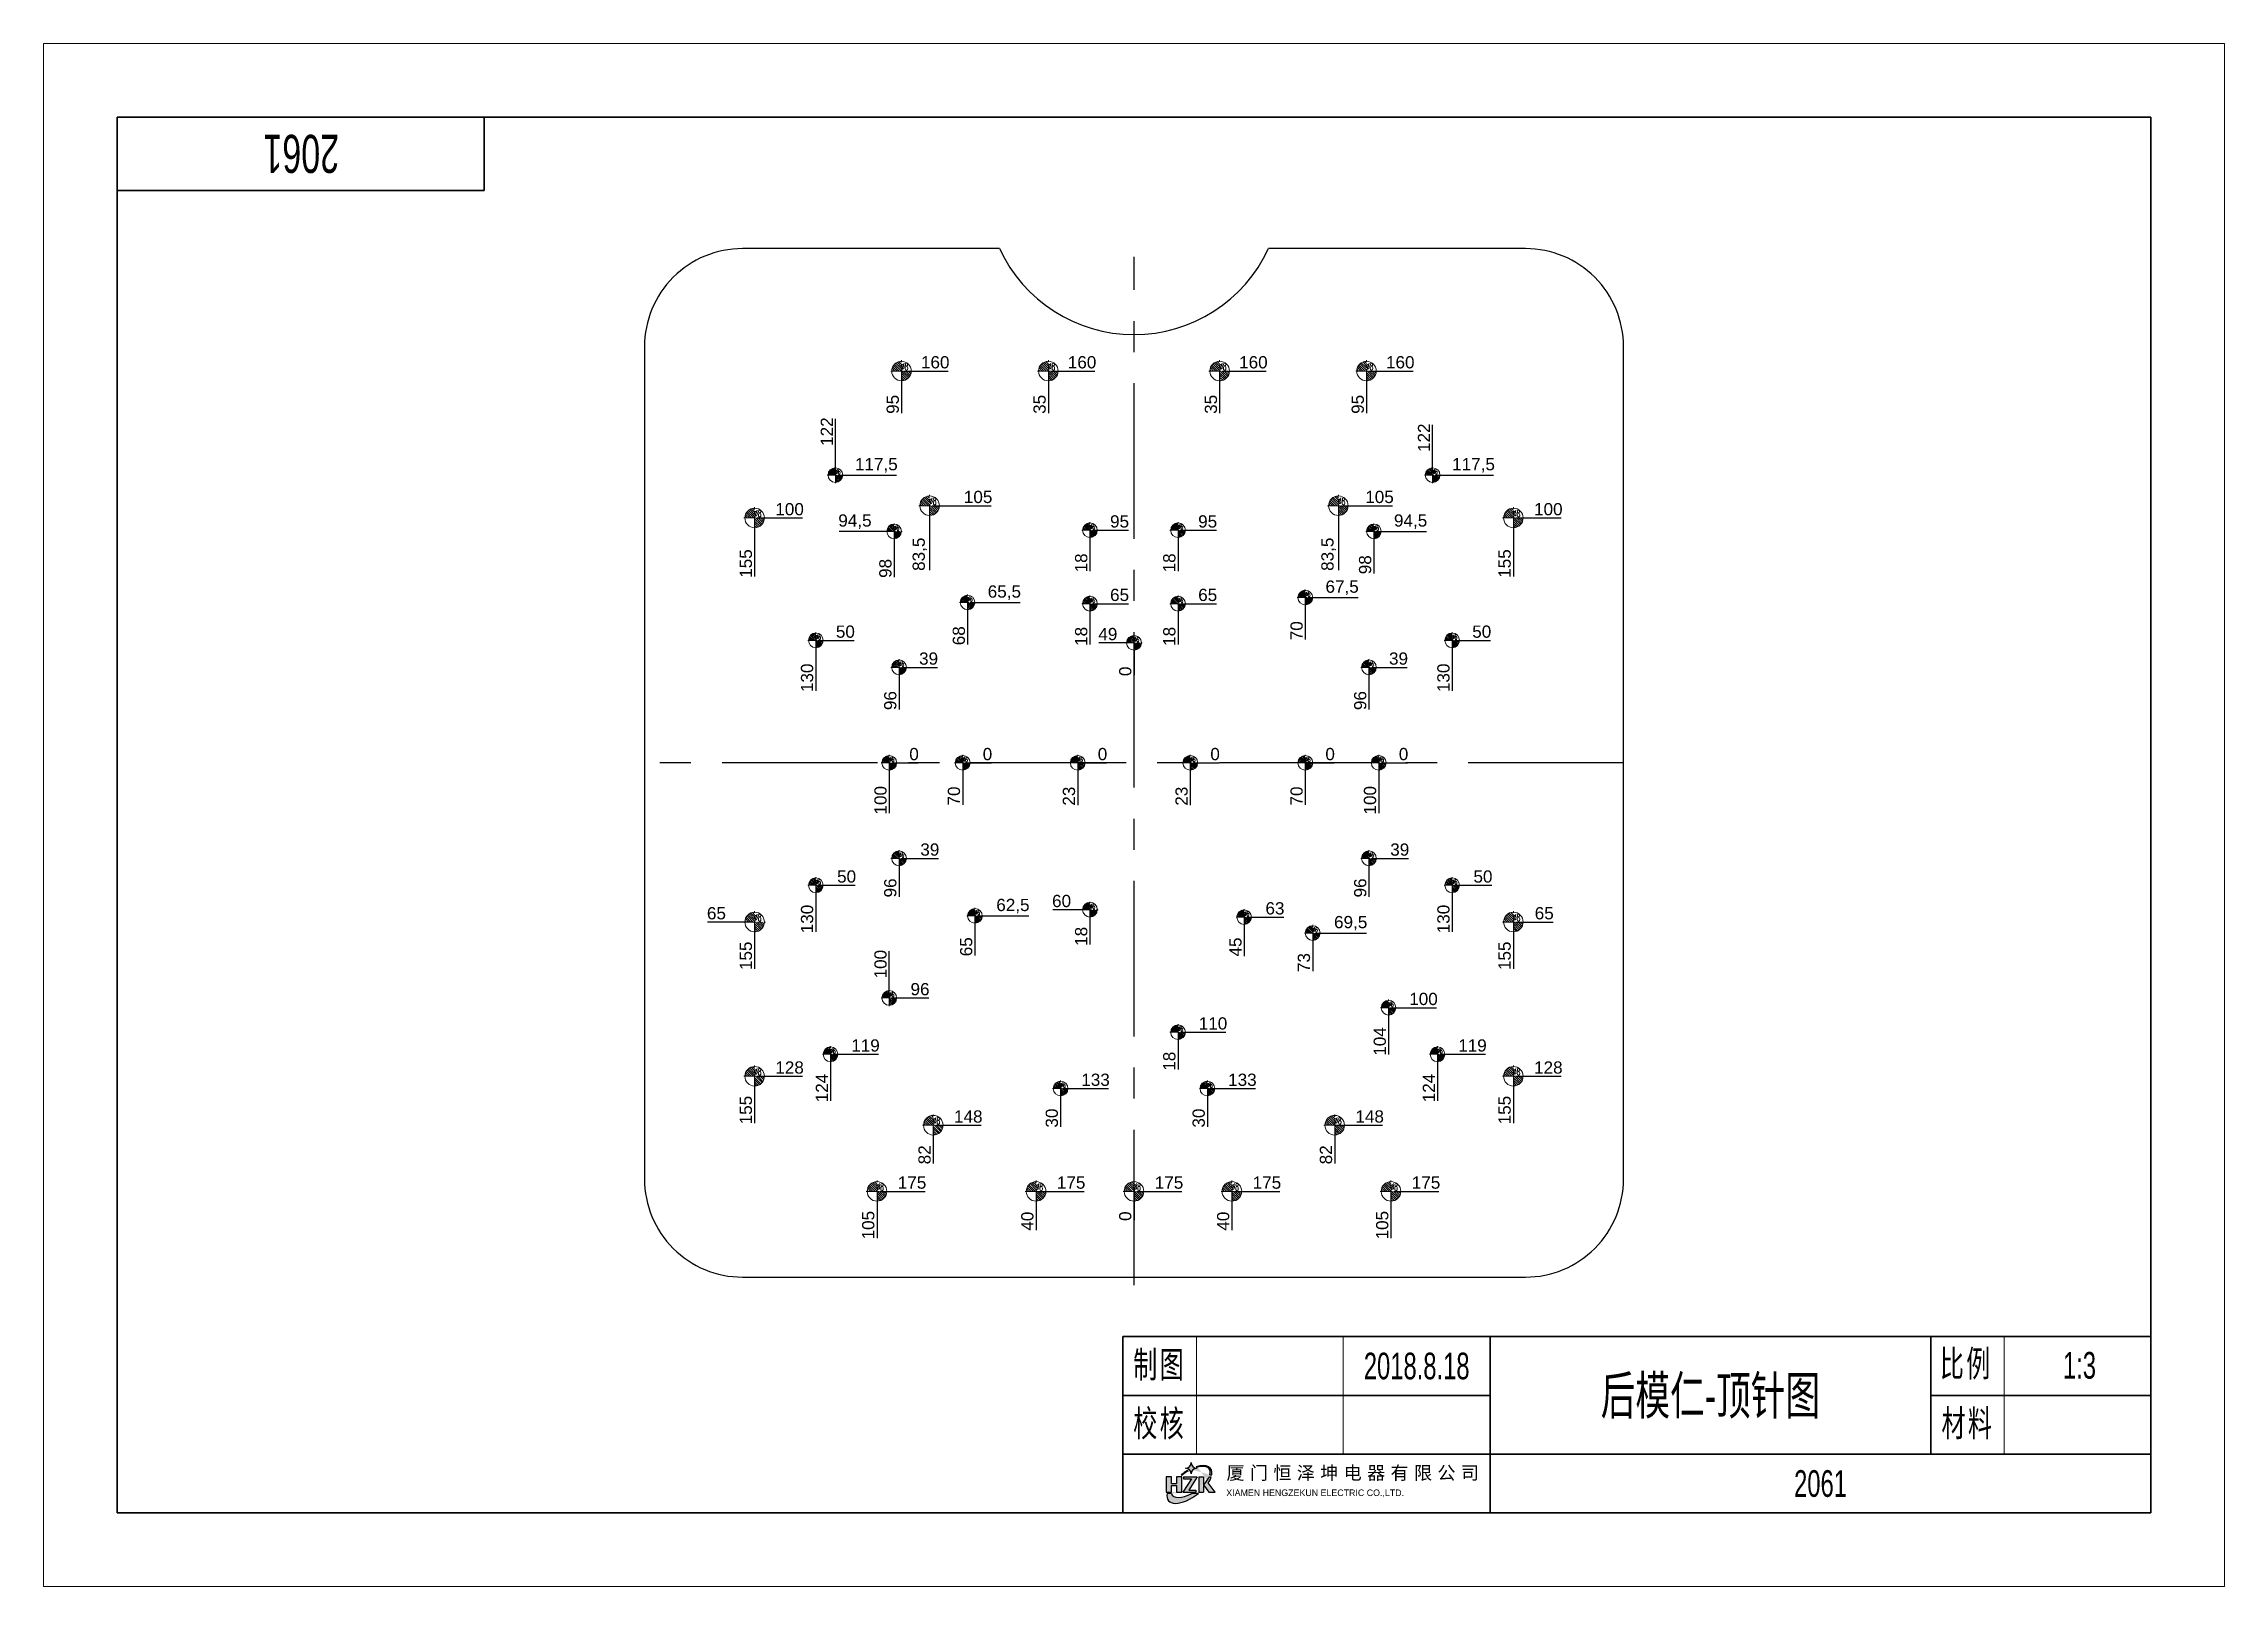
# Model space of a CAD drawing. Header units: inches. Extents: x -446 to 446, y -333 to 297.
import ezdxf
from ezdxf.enums import TextEntityAlignment as Align

# ---------------------------------------------------------------- set-up
doc = ezdxf.new("R2010")
doc.units = ezdxf.units.IN
doc.header["$MEASUREMENT"] = 0
doc.linetypes.add('CENTER', pattern=[50.8, 31.75, -6.35, 6.35, -6.35])
for name, color, linetype, lineweight in [('dim', 82, 'Continuous', 9), ('epin', 13, 'Continuous', 9), ('文字层', 3, 'Continuous', 18), ('粗实线层', 7, 'Continuous', 35), ('细实线层', 7, 'Continuous', 18)]:
    doc.layers.add(name, color=color, linetype=linetype, lineweight=lineweight)
doc.styles.get("Standard").update_dxf_attribs({"font": 'arial.ttf'})
doc.styles.add('TXT05', font='txt.shx', dxfattribs={"width": 0.5, "bigfont": 'gbcbig.shx'})
doc.styles.add('标准', font='FSGB2312.ttf', dxfattribs={"width": 0.667})
doc.dimstyles.new('ISO-25', dxfattribs={"dimscale": 2, "dimtxt": 2.5, "dimasz": 2.5, "dimexe": 1.25, "dimexo": 0.625, "dimtad": 1, "dimtxsty": 'Standard', "dimcen": 2.5, "dimadec": 0, "dimazin": 0, "dimtfac": 1, "dimtmove": 0, "dimatfit": 3, "dimfxl": 0, "dimarcsym": 0})

msp = doc.modelspace()

# ---------------------------------------------------------------- blocks, each defined once
blk = doc.blocks.new('A4图框')
at = {"layer": '粗实线层'}
for p, q in [((-138.5, 95), (-138.5, -95)), ((138.5, 95), (-138.5, 95)), ((-88.5, 95), (-88.5, 85)), ((138.5, -95), (138.5, 95)), ((-88.5, 85), (-138.5, 85)), ((-138.5, -95), (138.5, -95))]:
    blk.add_line(p, q, dxfattribs=at)
at = {"layer": '细实线层'}
for p, q in [((148.5, 105), (-148.5, 105)), ((-148.5, 105), (-148.5, -105)), ((148.5, -105), (148.5, 105)), ((-148.5, -105), (148.5, -105))]:
    blk.add_line(p, q, dxfattribs=at)
at = {"layer": '文字层', "style": '标准', "width": 0.667}
blk.add_attdef('图纸编号', text='', height=5.19, rotation=180, dxfattribs=at).set_placement((-113.41, 90), align=Align.MIDDLE_CENTER)
blk = doc.blocks.new('A4标题栏')
h = blk.add_hatch(color=3)
h.dxf.hatch_style = 1
h.paths.add_polyline_path([(-132, 4.92), (-132.71, 4.92), (-132.71, 4.01), (-133.41, 4.01), (-133.41, 4.92), (-134.11, 4.92), (-134.11, 2.82), (-133.41, 2.82), (-133.41, 3.73), (-132.71, 3.73), (-132.71, 2.82), (-132, 2.82)])
h.paths.add_polyline_path([(-129.9, 4.92), (-131.74, 4.92), (-131.74, 4.64), (-130.67, 4.64), (-131.83, 2.82), (-130.07, 2.82), (-130.07, 3.1), (-131.02, 3.1)])
h.paths.add_polyline_path([(-129.02, 4.92), (-129.67, 4.92), (-129.67, 2.82), (-129.02, 2.82)])
edge = h.paths.add_edge_path()
edge.add_ellipse((-130.95, 3.87), major_axis=(-2.89, -2.17), ratio=0.475526, start_angle=127.0084, end_angle=146.5686)
edge.add_line((-127.97, 4.92), (-128.25, 4.92))
edge.add_ellipse((-130.78, 4.22), major_axis=(-2.55, -1.75), ratio=0.462381, start_angle=113.418, end_angle=143.4361, ccw=False)
edge.add_line((-129.02, 3.83), (-128.29, 2.82))
edge.add_line((-128.29, 2.82), (-127.44, 2.82))
edge.add_line((-127.44, 2.82), (-128.39, 4.08))
h.paths.add_polyline_path([(-129.95, 6.08, -0.414214), (-130.71, 6.84, -0.414214), (-131.47, 6.08, -0.414214), (-130.71, 5.32, -0.414214)])
h = blk.add_hatch(color=3)
h.dxf.hatch_style = 1
edge = h.paths.add_edge_path()
edge.add_ellipse((-130.78, 4.22), major_axis=(-2.55, -1.75), ratio=0.462381, start_angle=259.9884, end_angle=277.0287, ccw=False)
edge.add_arc((-131.47, 5.32), 0.495, 47.0815, 59.7575)
edge.add_ellipse((-130.95, 3.87), major_axis=(-2.89, -2.17), ratio=0.475526, start_angle=255.3223, end_angle=271.8023)
edge.add_line((-132.07, 5.18), (-131.89, 5.18))
edge = h.paths.add_edge_path()
edge.add_ellipse((-130.95, 3.87), major_axis=(-2.89, -2.17), ratio=0.475526, start_angle=152.9499, end_angle=232.8461)
edge.add_arc((-129.74, 6.93), 0.709, 246.2468, 261.3719)
edge.add_ellipse((-130.78, 4.22), major_axis=(-2.55, -1.75), ratio=0.462381, start_angle=150.9505, end_angle=232.0867, ccw=False)
edge.add_line((-128.15, 5.18), (-127.9, 5.18))
edge = h.paths.add_edge_path()
edge.add_ellipse((-130.95, 3.87), major_axis=(-2.89, -2.17), ratio=0.475526, start_angle=330.9377, end_angle=453.8146)
edge.add_line((-129.73, 2.64), (-130.63, 2.64))
edge.add_ellipse((-130.78, 4.22), major_axis=(-2.55, -1.75), ratio=0.462381, start_angle=352.501, end_angle=435.4781, ccw=False)
edge.add_line((-133.41, 2.64), (-133.98, 2.64))
h.paths.add_polyline_path([(-124.92, 1.33), (-97.75, 1.33), (-97.75, 2.79), (-124.92, 2.79)], flags=9)
h.paths.add_polyline_path([(-125.19, 3.38), (-97.3, 3.38), (-97.3, 6.3), (-125.19, 6.3)], flags=9)
at = {"color": 3}
for p, q in [((-133.41, 4.92), (-134.11, 4.92)), ((-134.11, 4.92), (-134.11, 2.82)), ((-133.41, 4.01), (-133.41, 4.92)), ((-133.41, 4.01), (-132.71, 4.01)), ((-133.41, 2.82), (-133.41, 3.73)), ((-133.41, 3.73), (-132.71, 3.73)), ((-132.71, 4.92), (-132.71, 4.01)), ((-132, 4.92), (-132.71, 4.92)), ((-132.71, 3.73), (-132.71, 2.82)), ((-132.07, 5.18), (-131.89, 5.18)), ((-132, 2.82), (-132, 4.92)), ((-130.67, 4.64), (-131.83, 2.82)), ((-131.74, 4.92), (-129.9, 4.92)), ((-131.74, 4.92), (-131.74, 4.64)), ((-131.74, 4.64), (-130.67, 4.64)), ((-129.9, 4.92), (-131.02, 3.1)), ((-131.02, 3.1), (-130.07, 3.1)), ((-130.07, 3.1), (-130.07, 2.82)), ((-129.67, 4.92), (-129.02, 4.92)), ((-129.67, 4.92), (-129.67, 2.82)), ((-129.02, 4.92), (-129.02, 2.82)), ((-129.02, 3.83), (-128.29, 2.82)), ((-127.44, 2.82), (-128.39, 4.08)), ((-128.25, 4.92), (-127.97, 4.92)), ((-128.15, 5.18), (-127.9, 5.18)), ((-134.11, 2.82), (-133.41, 2.82)), ((-132.71, 2.82), (-132, 2.82)), ((-131.83, 2.82), (-130.07, 2.82)), ((-129.67, 2.82), (-129.02, 2.82)), ((-128.29, 2.82), (-127.44, 2.82))]:
    blk.add_line(p, q, dxfattribs=at)
for points in [[(-133.41, 2.64), (-133.98, 2.64)], [(-129.73, 2.64), (-130.63, 2.64)]]:
    blk.add_lwpolyline(points, dxfattribs=at)
for centre, radius, start, end in [((-131.47, 6.84), 0.758, 270, 0), ((-131.47, 5.32), 0.758, 0, 90), ((-129.95, 6.84), 0.758, 180, 270), ((-129.95, 5.32), 0.758, 90, 180), ((-129.74, 6.93), 0.709, 246.2468, 261.3719), ((-131.47, 5.32), 0.495, 47.0815, 59.7575)]:
    blk.add_arc(centre, radius, start, end, dxfattribs=at)
for centre, major_axis, ratio, start_param, end_param in [((-130.95, 3.87), (-2.89, -2.17), 0.475526, 2.66948, 4.06393), ((-130.78, 4.22), (-2.55, -1.75), 0.462381, 2.634582, 4.050677), ((-130.95, 3.87), (-2.89, -2.17), 0.475526, 4.456214, 4.743846), ((-130.78, 4.22), (-2.55, -1.75), 0.462381, 4.537653, 4.835062), ((-130.78, 4.22), (-2.55, -1.75), 0.462381, 1.979518, 2.503433), ((-130.95, 3.87), (-2.89, -2.17), 0.475526, 2.216715, 2.558104), ((-130.95, 3.87), (-2.89, -2.17), 0.475526, 5.775953, 7.920559), ((-130.78, 4.22), (-2.55, -1.75), 0.462381, 6.152303, 7.600527)]:
    blk.add_ellipse(centre, major_axis=major_axis, ratio=ratio, start_param=start_param, end_param=end_param, dxfattribs=at)
at = {"layer": '粗实线层'}
for p, q in [((-140, 24), (-140, 0)), ((-140, 24), (0, 24)), ((-90, 24), (-90, 0)), ((-30, 24), (-30, 8)), ((0, 24), (0, 0)), ((0, 24), (0, 8)), ((-140, 16), (-90, 16)), ((-30, 16), (0, 16)), ((-140, 8), (0, 8)), ((-140, 0), (0, 0))]:
    blk.add_line(p, q, dxfattribs=at)
at = {"layer": '细实线层'}
for p, q in [((-130, 24), (-130, 8)), ((-110, 24), (-110, 8)), ((-20, 24), (-20, 8))]:
    blk.add_line(p, q, dxfattribs=at)
at = {"color": 3, "attachment_point": 1}
for s, insert, char_height in [('{\\f汉仪综艺体简|b0|i0|c134|p49;\\T1.3;厦门恒泽坤电器有限公司}', (-125.9, 6.35), 1.8), ('{\\f汉仪综艺体简|b0|i0|c134|p49;XIAMEN HENGZEKUN ELECTRIC CO.,LTD.}', (-125.93, 3.19), 0.9)]:
    blk.add_mtext_dynamic_manual_height_columns(s, width=1520, gutter_width=12.5, heights=[0], dxfattribs=dict(at, insert=insert, char_height=char_height))
at = {"layer": '文字层', "char_height": 3.597, "width": 18, "attachment_point": 5, "line_spacing_factor": 0.963108, "style": '标准'}
for s, insert in [('\\T1.1;制图', (-135, 20)), ('{\\T1.1;比例}', (-25.15, 20.14)), ('\\T1.1;校核', (-135, 12)), ('{\\T1.1;材料}', (-24.93, 12.02))]:
    blk.add_mtext(s, dxfattribs=dict(at, insert=insert))
at = {"layer": '文字层', "style": '标准', "width": 0.667}
for tag, height, p in [('制图签名', 3.63, (-120, 20)), ('制图日期', 3.63, (-100, 20)), ('图纸比例', 3.63, (-9.73, 20.09)), ('图纸名称', 5.19, (-60, 16)), ('校核签名', 3.63, (-120, 12)), ('校核日期', 3.63, (-100, 12)), ('材料', 3.63, (-9.94, 12.38)), ('图纸编号', 3.63, (-45, 4))]:
    blk.add_attdef(tag, text='', height=height, dxfattribs=at).set_placement(p, align=Align.MIDDLE_CENTER)
blk = doc.blocks.new('A4A-B-Marked')
for name, p, values in [('A4图框', (0, 0), {'图纸编号': '2061'}), ('A4标题栏', (138.5, -95), {'图纸编号': '2061', '制图日期': '2018.8.18', '图纸比例': '1:3', '图纸名称': '后模仁-顶针图'})]:
    blk.add_blockref(name, p).add_auto_attribs(values)
blk = doc.blocks.new('epin_ejp_8')
at = {"layer": 'epin'}
h = blk.add_hatch(dxfattribs=at)
h.set_pattern_fill('_ANSI31', color=123, scale=0.2, angle=90)
h.set_pattern_definition([(135, (170.5, -113), (-0.4490128, -0.4490128), [])])
h.paths.add_polyline_path([(0, 4, 0.414214), (-4, 0), (0, 0)])
h.paths.add_polyline_path([(4, 0), (0, 0), (0, -4, 0.414214)])
at = {"layer": 'epin', "color": 1, "linetype": 'CENTER', "ltscale": 0.16}
for p, q in [((-4.4, 0), (4.4, 0)), ((0, -4.4), (0, 4.4))]:
    blk.add_line(p, q, dxfattribs=at)
at = {"layer": 'epin'}
blk.add_circle((0, 0), 4, dxfattribs=at)
at = {"layer": 'epin', "color": 6, "style": 'TXT05', "width": 0.5}
blk.add_text('%%c8', height=2.8, dxfattribs=at).set_placement((1.33, 1.8), align=Align.MIDDLE)
blk = doc.blocks.new('epin_ejp_6')
at = {"layer": 'epin'}
h = blk.add_hatch(dxfattribs=at)
h.set_pattern_fill('_ANSI31', color=123, scale=0.15, angle=90)
h.set_pattern_definition([(135, (119, 124), (-0.3367596, -0.3367596), [])])
h.paths.add_polyline_path([(0, 3, 0.4142136), (-3, 0), (0, 0)])
h.paths.add_polyline_path([(3, 0), (0, 0), (0, -3, 0.4142136)])
at = {"layer": 'epin', "color": 1, "linetype": 'CENTER', "ltscale": 0.12}
for p, q in [((-3.3, 0), (3.3, 0)), ((0, -3.3), (0, 3.3))]:
    blk.add_line(p, q, dxfattribs=at)
at = {"layer": 'epin'}
blk.add_circle((0, 0), 3, dxfattribs=at)
at = {"layer": 'epin', "color": 6, "style": 'TXT05', "width": 0.5}
blk.add_text('%%c6', height=2.1, dxfattribs=at).set_placement((0.995, 1.35), align=Align.MIDDLE)
blk = doc.blocks.new('*D13')
at = {"layer": 'Defpoints', "color": 0, "transparency": 16777216}
for p in [(-96, 42.3), (-96, 33.3), (0, 3.3)]:
    blk.add_point(p, dxfattribs=at)
at = {"layer": 'dim', "color": 0, "lineweight": -2, "transparency": 16777216}
blk.add_line((-96, 41.3), (-96, 25.14), dxfattribs=at)
at = {"layer": 'dim', "color": 0, "transparency": 16777216, "insert": (-99.55, 28.72), "char_height": 5, "attachment_point": 5, "rotation": 90}
blk.add_mtext('96', dxfattribs=at)
blk = doc.blocks.new('*D14')
at = {"layer": 'Defpoints', "color": 0, "transparency": 16777216}
for p in [(-96, 42.3), (-88.5, 42.3), (0, 3.3)]:
    blk.add_point(p, dxfattribs=at)
at = {"layer": 'dim', "color": 0, "lineweight": -2, "transparency": 16777216}
blk.add_line((-95, 42.3), (-80.33, 42.3), dxfattribs=at)
at = {"layer": 'dim', "color": 0, "transparency": 16777216, "insert": (-83.92, 45.85), "char_height": 5, "attachment_point": 5}
blk.add_mtext('39', dxfattribs=at)
blk = doc.blocks.new('*D15')
at = {"layer": 'Defpoints', "color": 0, "transparency": 16777216}
for p in [(-130, 53.3), (-130, 44.3), (0, 3.3)]:
    blk.add_point(p, dxfattribs=at)
at = {"layer": 'dim', "color": 0, "lineweight": -2, "transparency": 16777216}
blk.add_line((-130, 52.3), (-130, 32.74), dxfattribs=at)
at = {"layer": 'dim', "color": 0, "transparency": 16777216, "insert": (-133.55, 38.02), "char_height": 5, "attachment_point": 5, "rotation": 90}
blk.add_mtext('130', dxfattribs=at)
blk = doc.blocks.new('*D16')
at = {"layer": 'Defpoints', "color": 0, "transparency": 16777216}
for p in [(-130, 53.3), (-122.5, 53.3), (0, 3.3)]:
    blk.add_point(p, dxfattribs=at)
at = {"layer": 'dim', "color": 0, "lineweight": -2, "transparency": 16777216}
blk.add_line((-129, 53.3), (-114.36, 53.3), dxfattribs=at)
at = {"layer": 'dim', "color": 0, "transparency": 16777216, "insert": (-117.93, 56.85), "char_height": 5, "attachment_point": 5}
blk.add_mtext('50', dxfattribs=at)
blk = doc.blocks.new('*D17')
at = {"layer": 'Defpoints', "color": 0, "transparency": 16777216}
for p in [(-68, 68.8), (-68, 59.8), (0, 3.3)]:
    blk.add_point(p, dxfattribs=at)
at = {"layer": 'dim', "color": 0, "lineweight": -2, "transparency": 16777216}
blk.add_line((-68, 67.8), (-68, 51.6), dxfattribs=at)
at = {"layer": 'dim', "color": 0, "transparency": 16777216, "insert": (-71.55, 55.2), "char_height": 5, "attachment_point": 5, "rotation": 90}
blk.add_mtext('68', dxfattribs=at)
blk = doc.blocks.new('*D18')
at = {"layer": 'Defpoints', "color": 0, "transparency": 16777216}
for p in [(-68, 68.8), (-60.5, 68.8), (0, 3.3)]:
    blk.add_point(p, dxfattribs=at)
at = {"layer": 'dim', "color": 0, "lineweight": -2, "transparency": 16777216}
blk.add_line((-67, 68.8), (-46.45, 68.8), dxfattribs=at)
at = {"layer": 'dim', "color": 0, "transparency": 16777216, "insert": (-52.97, 72.8), "char_height": 5, "attachment_point": 5}
blk.add_mtext('65,5', dxfattribs=at)
blk = doc.blocks.new('*D19')
at = {"layer": 'Defpoints', "color": 0, "transparency": 16777216}
for p in [(-98, 97.8), (-98, 87.3), (0, 3.3)]:
    blk.add_point(p, dxfattribs=at)
at = {"layer": 'dim', "color": 0, "lineweight": -2, "transparency": 16777216}
blk.add_line((-98, 96.8), (-98, 79.13), dxfattribs=at)
at = {"layer": 'dim', "color": 0, "transparency": 16777216, "insert": (-101.55, 82.71), "char_height": 5, "attachment_point": 5, "rotation": 90}
blk.add_mtext('98', dxfattribs=at)
blk = doc.blocks.new('*D20')
at = {"layer": 'Defpoints', "color": 0, "transparency": 16777216}
for p in [(-106.5, 97.8), (-98, 97.8), (0, 3.3)]:
    blk.add_point(p, dxfattribs=at)
at = {"layer": 'dim', "color": 0, "lineweight": -2, "transparency": 16777216}
blk.add_line((-99, 97.8), (-120.52, 97.8), dxfattribs=at)
at = {"layer": 'dim', "color": 0, "transparency": 16777216, "insert": (-114.01, 101.8), "char_height": 5, "attachment_point": 5}
blk.add_mtext('94,5', dxfattribs=at)
blk = doc.blocks.new('*D21')
at = {"layer": 'Defpoints', "color": 0, "transparency": 16777216}
for p in [(-83.5, 105), (-83.5, 96), (0, 3.3)]:
    blk.add_point(p, dxfattribs=at)
at = {"layer": 'dim', "color": 0, "lineweight": -2, "transparency": 16777216}
blk.add_line((-83.5, 104), (-83.5, 81.97), dxfattribs=at)
at = {"layer": 'dim', "color": 0, "transparency": 16777216, "insert": (-87.5, 88.48), "char_height": 5, "attachment_point": 5, "rotation": 90}
blk.add_mtext('83,5', dxfattribs=at)
blk = doc.blocks.new('*D22')
at = {"layer": 'Defpoints', "color": 0, "transparency": 16777216}
for p in [(-83.5, 108.3), (-70, 108.3), (0, 3.3)]:
    blk.add_point(p, dxfattribs=at)
at = {"layer": 'dim', "color": 0, "lineweight": -2, "transparency": 16777216}
blk.add_line((-82.5, 108.3), (-58.39, 108.3), dxfattribs=at)
at = {"layer": 'dim', "color": 0, "transparency": 16777216, "insert": (-63.69, 111.85), "char_height": 5, "attachment_point": 5}
blk.add_mtext('105', dxfattribs=at)
blk = doc.blocks.new('*D23')
at = {"layer": 'Defpoints', "color": 0, "transparency": 16777216}
for p in [(-122, 132.3), (-122, 120.8), (0, 3.3)]:
    blk.add_point(p, dxfattribs=at)
at = {"layer": 'dim', "color": 0, "lineweight": -2, "transparency": 16777216}
blk.add_line((-122, 121.8), (-122, 143.82), dxfattribs=at)
at = {"layer": 'dim', "color": 0, "transparency": 16777216, "insert": (-125.51, 138.56), "char_height": 5, "attachment_point": 5, "rotation": 90}
blk.add_mtext('122', dxfattribs=at)
blk = doc.blocks.new('*D24')
at = {"layer": 'Defpoints', "color": 0, "transparency": 16777216}
for p in [(-122, 120.8), (-114.5, 120.8), (0, 3.3)]:
    blk.add_point(p, dxfattribs=at)
at = {"layer": 'dim', "color": 0, "lineweight": -2, "transparency": 16777216}
blk.add_line((-121, 120.8), (-97.06, 120.8), dxfattribs=at)
at = {"layer": 'dim', "color": 0, "transparency": 16777216, "insert": (-105.28, 124.8), "char_height": 5, "attachment_point": 5}
blk.add_mtext('117,5', dxfattribs=at)
blk = doc.blocks.new('*D25')
at = {"layer": 'Defpoints', "color": 0, "transparency": 16777216}
for p in [(-155, 100), (-155, 91), (0, 3.3)]:
    blk.add_point(p, dxfattribs=at)
at = {"layer": 'dim', "color": 0, "lineweight": -2, "transparency": 16777216}
blk.add_line((-155, 99), (-155, 79.39), dxfattribs=at)
at = {"layer": 'dim', "color": 0, "transparency": 16777216, "insert": (-158.55, 84.69), "char_height": 5, "attachment_point": 5, "rotation": 90}
blk.add_mtext('155', dxfattribs=at)
blk = doc.blocks.new('*D26')
at = {"layer": 'Defpoints', "color": 0, "transparency": 16777216}
for p in [(-155, 103.3), (-147, 103.3), (0, 3.3)]:
    blk.add_point(p, dxfattribs=at)
at = {"layer": 'dim', "color": 0, "lineweight": -2, "transparency": 16777216}
blk.add_line((-154, 103.3), (-135.44, 103.3), dxfattribs=at)
at = {"layer": 'dim', "color": 0, "transparency": 16777216, "insert": (-140.72, 106.85), "char_height": 5, "attachment_point": 5}
blk.add_mtext('100', dxfattribs=at)
blk = doc.blocks.new('*D27')
at = {"layer": 'Defpoints', "color": 0, "transparency": 16777216}
for p in [(-18, 98.3), (-18, 89.3), (0, 3.3)]:
    blk.add_point(p, dxfattribs=at)
at = {"layer": 'dim', "color": 0, "lineweight": -2, "transparency": 16777216}
blk.add_line((-18, 97.3), (-18, 81.6), dxfattribs=at)
at = {"layer": 'dim', "color": 0, "transparency": 16777216, "insert": (-21.55, 84.95), "char_height": 5, "attachment_point": 5, "rotation": 90}
blk.add_mtext('18', dxfattribs=at)
blk = doc.blocks.new('*D28')
at = {"layer": 'Defpoints', "color": 0, "transparency": 16777216}
for p in [(-18, 98.3), (-10.5, 98.3), (0, 3.3)]:
    blk.add_point(p, dxfattribs=at)
at = {"layer": 'dim', "color": 0, "lineweight": -2, "transparency": 16777216}
blk.add_line((-17, 98.3), (-2.3, 98.3), dxfattribs=at)
at = {"layer": 'dim', "color": 0, "transparency": 16777216, "insert": (-5.9, 101.85), "char_height": 5, "attachment_point": 5}
blk.add_mtext('95', dxfattribs=at)
blk = doc.blocks.new('*D29')
at = {"layer": 'Defpoints', "color": 0, "transparency": 16777216}
for p in [(-35, 163.3), (-35, 154.3), (0, 6.6)]:
    blk.add_point(p, dxfattribs=at)
at = {"layer": 'dim', "color": 0, "lineweight": -2, "transparency": 16777216}
blk.add_line((-35, 162.3), (-35, 146.1), dxfattribs=at)
at = {"layer": 'dim', "color": 0, "transparency": 16777216, "insert": (-38.55, 149.7), "char_height": 5, "attachment_point": 5, "rotation": 90}
blk.add_mtext('35', dxfattribs=at)
blk = doc.blocks.new('*D30')
at = {"layer": 'Defpoints', "color": 0, "transparency": 16777216}
for p in [(-35, 163.3), (-27.5, 163.3), (0, 3.3)]:
    blk.add_point(p, dxfattribs=at)
at = {"layer": 'dim', "color": 0, "lineweight": -2, "transparency": 16777216}
blk.add_line((-34, 163.3), (-15.94, 163.3), dxfattribs=at)
at = {"layer": 'dim', "color": 0, "transparency": 16777216, "insert": (-21.22, 166.85), "char_height": 5, "attachment_point": 5}
blk.add_mtext('160', dxfattribs=at)
blk = doc.blocks.new('*D31')
at = {"layer": 'Defpoints', "color": 0, "transparency": 16777216}
for p in [(-95, 163.3), (-95, 154.3), (0, 6.6)]:
    blk.add_point(p, dxfattribs=at)
at = {"layer": 'dim', "color": 0, "lineweight": -2, "transparency": 16777216}
blk.add_line((-95, 162.3), (-95, 146.1), dxfattribs=at)
at = {"layer": 'dim', "color": 0, "transparency": 16777216, "insert": (-98.55, 149.7), "char_height": 5, "attachment_point": 5, "rotation": 90}
blk.add_mtext('95', dxfattribs=at)
blk = doc.blocks.new('*D32')
at = {"layer": 'Defpoints', "color": 0, "transparency": 16777216}
for p in [(-95, 163.3), (-87.5, 163.3), (0, 3.3)]:
    blk.add_point(p, dxfattribs=at)
at = {"layer": 'dim', "color": 0, "lineweight": -2, "transparency": 16777216}
blk.add_line((-94, 163.3), (-75.94, 163.3), dxfattribs=at)
at = {"layer": 'dim', "color": 0, "transparency": 16777216, "insert": (-81.22, 166.85), "char_height": 5, "attachment_point": 5}
blk.add_mtext('160', dxfattribs=at)
blk = doc.blocks.new('*D33')
at = {"layer": 'Defpoints', "color": 0, "transparency": 16777216}
for p in [(35, 163.3), (35, 154.3), (0, 6.6)]:
    blk.add_point(p, dxfattribs=at)
at = {"layer": 'dim', "color": 0, "lineweight": -2, "transparency": 16777216}
blk.add_line((35, 162.3), (35, 146.1), dxfattribs=at)
at = {"layer": 'dim', "color": 0, "transparency": 16777216, "insert": (31.45, 149.7), "char_height": 5, "attachment_point": 5, "rotation": 90}
blk.add_mtext('35', dxfattribs=at)
blk = doc.blocks.new('*D34')
at = {"layer": 'Defpoints', "color": 0, "transparency": 16777216}
for p in [(35, 163.3), (42.5, 163.3), (0, 3.3)]:
    blk.add_point(p, dxfattribs=at)
at = {"layer": 'dim', "color": 0, "lineweight": -2, "transparency": 16777216}
blk.add_line((36, 163.3), (54.06, 163.3), dxfattribs=at)
at = {"layer": 'dim', "color": 0, "transparency": 16777216, "insert": (48.78, 166.85), "char_height": 5, "attachment_point": 5}
blk.add_mtext('160', dxfattribs=at)
blk = doc.blocks.new('*D35')
at = {"layer": 'Defpoints', "color": 0, "transparency": 16777216}
for p in [(95, 163.3), (95, 154.3), (0, 6.6)]:
    blk.add_point(p, dxfattribs=at)
at = {"layer": 'dim', "color": 0, "lineweight": -2, "transparency": 16777216}
blk.add_line((95, 162.3), (95, 146.1), dxfattribs=at)
at = {"layer": 'dim', "color": 0, "transparency": 16777216, "insert": (91.45, 149.7), "char_height": 5, "attachment_point": 5, "rotation": 90}
blk.add_mtext('95', dxfattribs=at)
blk = doc.blocks.new('*D36')
at = {"layer": 'Defpoints', "color": 0, "transparency": 16777216}
for p in [(95, 163.3), (102.5, 163.3), (0, 3.3)]:
    blk.add_point(p, dxfattribs=at)
at = {"layer": 'dim', "color": 0, "lineweight": -2, "transparency": 16777216}
blk.add_line((96, 163.3), (114.06, 163.3), dxfattribs=at)
at = {"layer": 'dim', "color": 0, "transparency": 16777216, "insert": (108.78, 166.85), "char_height": 5, "attachment_point": 5}
blk.add_mtext('160', dxfattribs=at)
blk = doc.blocks.new('*D37')
at = {"layer": 'Defpoints', "color": 0, "transparency": 16777216}
for p in [(122, 129.8), (122, 120.8), (0, 3.3)]:
    blk.add_point(p, dxfattribs=at)
at = {"layer": 'dim', "color": 0, "lineweight": -2, "transparency": 16777216}
blk.add_line((122, 121.8), (122, 141.32), dxfattribs=at)
at = {"layer": 'dim', "color": 0, "transparency": 16777216, "insert": (118.49, 136.06), "char_height": 5, "attachment_point": 5, "rotation": 90}
blk.add_mtext('122', dxfattribs=at)
blk = doc.blocks.new('*D38')
at = {"layer": 'Defpoints', "color": 0, "transparency": 16777216}
for p in [(122, 120.8), (129.5, 120.8), (0, 3.3)]:
    blk.add_point(p, dxfattribs=at)
at = {"layer": 'dim', "color": 0, "lineweight": -2, "transparency": 16777216}
blk.add_line((123, 120.8), (146.94, 120.8), dxfattribs=at)
at = {"layer": 'dim', "color": 0, "transparency": 16777216, "insert": (138.72, 124.8), "char_height": 5, "attachment_point": 5}
blk.add_mtext('117,5', dxfattribs=at)
blk = doc.blocks.new('*D39')
at = {"layer": 'Defpoints', "color": 0, "transparency": 16777216}
for p in [(155, 100), (155, 91), (0, 3.3)]:
    blk.add_point(p, dxfattribs=at)
at = {"layer": 'dim', "color": 0, "lineweight": -2, "transparency": 16777216}
blk.add_line((155, 99), (155, 79.39), dxfattribs=at)
at = {"layer": 'dim', "color": 0, "transparency": 16777216, "insert": (151.45, 84.69), "char_height": 5, "attachment_point": 5, "rotation": 90}
blk.add_mtext('155', dxfattribs=at)
blk = doc.blocks.new('*D40')
at = {"layer": 'Defpoints', "color": 0, "transparency": 16777216}
for p in [(155, 103.3), (163, 103.3), (0, 3.3)]:
    blk.add_point(p, dxfattribs=at)
at = {"layer": 'dim', "color": 0, "lineweight": -2, "transparency": 16777216}
blk.add_line((156, 103.3), (174.56, 103.3), dxfattribs=at)
at = {"layer": 'dim', "color": 0, "transparency": 16777216, "insert": (169.28, 106.85), "char_height": 5, "attachment_point": 5}
blk.add_mtext('100', dxfattribs=at)
blk = doc.blocks.new('*D41')
at = {"layer": 'Defpoints', "color": 0, "transparency": 16777216}
for p in [(98, 97.8), (98, 88.8), (0, 3.3)]:
    blk.add_point(p, dxfattribs=at)
at = {"layer": 'dim', "color": 0, "lineweight": -2, "transparency": 16777216}
blk.add_line((98, 96.8), (98, 80.63), dxfattribs=at)
at = {"layer": 'dim', "color": 0, "transparency": 16777216, "insert": (94.45, 84.21), "char_height": 5, "attachment_point": 5, "rotation": 90}
blk.add_mtext('98', dxfattribs=at)
blk = doc.blocks.new('*D42')
at = {"layer": 'Defpoints', "color": 0, "transparency": 16777216}
for p in [(98, 97.8), (105.5, 97.8), (0, 3.3)]:
    blk.add_point(p, dxfattribs=at)
at = {"layer": 'dim', "color": 0, "lineweight": -2, "transparency": 16777216}
blk.add_line((99, 97.8), (119.52, 97.8), dxfattribs=at)
at = {"layer": 'dim', "color": 0, "transparency": 16777216, "insert": (113.01, 101.8), "char_height": 5, "attachment_point": 5}
blk.add_mtext('94,5', dxfattribs=at)
blk = doc.blocks.new('*D43')
at = {"layer": 'Defpoints', "color": 0, "transparency": 16777216}
for p in [(83.5, 105), (83.5, 96), (0, 3.3)]:
    blk.add_point(p, dxfattribs=at)
at = {"layer": 'dim', "color": 0, "lineweight": -2, "transparency": 16777216}
blk.add_line((83.5, 104), (83.5, 81.97), dxfattribs=at)
at = {"layer": 'dim', "color": 0, "transparency": 16777216, "insert": (79.5, 88.48), "char_height": 5, "attachment_point": 5, "rotation": 90}
blk.add_mtext('83,5', dxfattribs=at)
blk = doc.blocks.new('*D44')
at = {"layer": 'Defpoints', "color": 0, "transparency": 16777216}
for p in [(83.5, 108.3), (94, 108.3), (0, 3.3)]:
    blk.add_point(p, dxfattribs=at)
at = {"layer": 'dim', "color": 0, "lineweight": -2, "transparency": 16777216}
blk.add_line((84.5, 108.3), (105.61, 108.3), dxfattribs=at)
at = {"layer": 'dim', "color": 0, "transparency": 16777216, "insert": (100.31, 111.85), "char_height": 5, "attachment_point": 5}
blk.add_mtext('105', dxfattribs=at)
blk = doc.blocks.new('*D45')
at = {"layer": 'Defpoints', "color": 0, "transparency": 16777216}
for p in [(70, 70.8), (70, 61.8), (0, 3.3)]:
    blk.add_point(p, dxfattribs=at)
at = {"layer": 'dim', "color": 0, "lineweight": -2, "transparency": 16777216}
blk.add_line((70, 69.8), (70, 53.7), dxfattribs=at)
at = {"layer": 'dim', "color": 0, "transparency": 16777216, "insert": (66.45, 57.25), "char_height": 5, "attachment_point": 5, "rotation": 90}
blk.add_mtext('70', dxfattribs=at)
blk = doc.blocks.new('*D46')
at = {"layer": 'Defpoints', "color": 0, "transparency": 16777216}
for p in [(70, 70.8), (77.5, 70.8), (0, 3.3)]:
    blk.add_point(p, dxfattribs=at)
at = {"layer": 'dim', "color": 0, "lineweight": -2, "transparency": 16777216}
blk.add_line((71, 70.8), (91.55, 70.8), dxfattribs=at)
at = {"layer": 'dim', "color": 0, "transparency": 16777216, "insert": (85.03, 74.8), "char_height": 5, "attachment_point": 5}
blk.add_mtext('67,5', dxfattribs=at)
blk = doc.blocks.new('*D47')
at = {"layer": 'Defpoints', "color": 0, "transparency": 16777216}
for p in [(96, 42.3), (96, 33.3), (0, 3.3)]:
    blk.add_point(p, dxfattribs=at)
at = {"layer": 'dim', "color": 0, "lineweight": -2, "transparency": 16777216}
blk.add_line((96, 41.3), (96, 25.14), dxfattribs=at)
at = {"layer": 'dim', "color": 0, "transparency": 16777216, "insert": (92.45, 28.72), "char_height": 5, "attachment_point": 5, "rotation": 90}
blk.add_mtext('96', dxfattribs=at)
blk = doc.blocks.new('*D48')
at = {"layer": 'Defpoints', "color": 0, "transparency": 16777216}
for p in [(96, 42.3), (103.5, 42.3), (0, 3.3)]:
    blk.add_point(p, dxfattribs=at)
at = {"layer": 'dim', "color": 0, "lineweight": -2, "transparency": 16777216}
blk.add_line((97, 42.3), (111.67, 42.3), dxfattribs=at)
at = {"layer": 'dim', "color": 0, "transparency": 16777216, "insert": (108.08, 45.85), "char_height": 5, "attachment_point": 5}
blk.add_mtext('39', dxfattribs=at)
blk = doc.blocks.new('*D49')
at = {"layer": 'Defpoints', "color": 0, "transparency": 16777216}
for p in [(130, 53.3), (130, 44.3), (0, 3.3)]:
    blk.add_point(p, dxfattribs=at)
at = {"layer": 'dim', "color": 0, "lineweight": -2, "transparency": 16777216}
blk.add_line((130, 52.3), (130, 32.74), dxfattribs=at)
at = {"layer": 'dim', "color": 0, "transparency": 16777216, "insert": (126.45, 38.02), "char_height": 5, "attachment_point": 5, "rotation": 90}
blk.add_mtext('130', dxfattribs=at)
blk = doc.blocks.new('*D50')
at = {"layer": 'Defpoints', "color": 0, "transparency": 16777216}
for p in [(130, 53.3), (137.5, 53.3), (0, 3.3)]:
    blk.add_point(p, dxfattribs=at)
at = {"layer": 'dim', "color": 0, "lineweight": -2, "transparency": 16777216}
blk.add_line((131, 53.3), (145.64, 53.3), dxfattribs=at)
at = {"layer": 'dim', "color": 0, "transparency": 16777216, "insert": (142.07, 56.85), "char_height": 5, "attachment_point": 5}
blk.add_mtext('50', dxfattribs=at)
blk = doc.blocks.new('*D51')
at = {"layer": 'Defpoints', "color": 0, "transparency": 16777216}
for p in [(18, 98.3), (18, 89.3), (0, 3.3)]:
    blk.add_point(p, dxfattribs=at)
at = {"layer": 'dim', "color": 0, "lineweight": -2, "transparency": 16777216}
blk.add_line((18, 97.3), (18, 81.6), dxfattribs=at)
at = {"layer": 'dim', "color": 0, "transparency": 16777216, "insert": (14.45, 84.95), "char_height": 5, "attachment_point": 5, "rotation": 90}
blk.add_mtext('18', dxfattribs=at)
blk = doc.blocks.new('*D52')
at = {"layer": 'Defpoints', "color": 0, "transparency": 16777216}
for p in [(18, 98.3), (25.5, 98.3), (0, 3.3)]:
    blk.add_point(p, dxfattribs=at)
at = {"layer": 'dim', "color": 0, "lineweight": -2, "transparency": 16777216}
blk.add_line((19, 98.3), (33.7, 98.3), dxfattribs=at)
at = {"layer": 'dim', "color": 0, "transparency": 16777216, "insert": (30.1, 101.85), "char_height": 5, "attachment_point": 5}
blk.add_mtext('95', dxfattribs=at)
blk = doc.blocks.new('*D53')
at = {"layer": 'Defpoints', "color": 0, "transparency": 16777216}
for p in [(18, 68.3), (18, 59.3), (0, 3.3)]:
    blk.add_point(p, dxfattribs=at)
at = {"layer": 'dim', "color": 0, "lineweight": -2, "transparency": 16777216}
blk.add_line((18, 67.3), (18, 51.6), dxfattribs=at)
at = {"layer": 'dim', "color": 0, "transparency": 16777216, "insert": (14.45, 54.95), "char_height": 5, "attachment_point": 5, "rotation": 90}
blk.add_mtext('18', dxfattribs=at)
blk = doc.blocks.new('*D54')
at = {"layer": 'Defpoints', "color": 0, "transparency": 16777216}
for p in [(18, 68.3), (25.5, 68.3), (0, 3.3)]:
    blk.add_point(p, dxfattribs=at)
at = {"layer": 'dim', "color": 0, "lineweight": -2, "transparency": 16777216}
blk.add_line((19, 68.3), (33.73, 68.3), dxfattribs=at)
at = {"layer": 'dim', "color": 0, "transparency": 16777216, "insert": (30.11, 71.85), "char_height": 5, "attachment_point": 5}
blk.add_mtext('65', dxfattribs=at)
blk = doc.blocks.new('*D55')
at = {"layer": 'Defpoints', "color": 0, "transparency": 16777216}
for p in [(0, 52.3), (0, 43.3), (0, 3.3)]:
    blk.add_point(p, dxfattribs=at)
at = {"layer": 'dim', "color": 0, "lineweight": -2, "transparency": 16777216}
for p, q in [((0, 51.3), (0, 44.3)), ((0, 44.3), (0, 51.3)), ((0, 51.3), (0, 39.04))]:
    blk.add_line(p, q, dxfattribs=at)
at = {"layer": 'dim', "color": 0, "transparency": 16777216, "insert": (-3.55, 40.67), "char_height": 5, "attachment_point": 5, "rotation": 90}
blk.add_mtext('0', dxfattribs=at)
blk = doc.blocks.new('*D56')
at = {"layer": 'Defpoints', "color": 0, "transparency": 16777216}
for p in [(-6, 52.3), (0, 52.3), (0, 3.3)]:
    blk.add_point(p, dxfattribs=at)
at = {"layer": 'dim', "color": 0, "lineweight": -2, "transparency": 16777216}
blk.add_line((-1, 52.3), (-14.37, 52.3), dxfattribs=at)
at = {"layer": 'dim', "color": 0, "transparency": 16777216, "insert": (-10.69, 55.85), "char_height": 5, "attachment_point": 5}
blk.add_mtext('49', dxfattribs=at)
blk = doc.blocks.new('*D57')
at = {"layer": 'Defpoints', "color": 0, "transparency": 16777216}
for p in [(0, 3.3), (23, 3.3), (23, -5.7)]:
    blk.add_point(p, dxfattribs=at)
at = {"layer": 'dim', "color": 0, "lineweight": -2, "transparency": 16777216}
blk.add_line((23, 2.3), (23, -13.95), dxfattribs=at)
at = {"layer": 'dim', "color": 0, "transparency": 16777216, "insert": (19.45, -10.32), "char_height": 5, "attachment_point": 5, "rotation": 90}
blk.add_mtext('23', dxfattribs=at)
blk = doc.blocks.new('*D58')
at = {"layer": 'Defpoints', "color": 0, "transparency": 16777216}
for p in [(0, 3.3), (23, 3.3), (30.5, 3.3)]:
    blk.add_point(p, dxfattribs=at)
at = {"layer": 'dim', "color": 0, "lineweight": -2, "transparency": 16777216}
blk.add_line((24, 3.3), (34.76, 3.3), dxfattribs=at)
at = {"layer": 'dim', "color": 0, "transparency": 16777216, "insert": (33.13, 6.85), "char_height": 5, "attachment_point": 5}
blk.add_mtext('0', dxfattribs=at)
blk = doc.blocks.new('*D59')
at = {"layer": 'Defpoints', "color": 0, "transparency": 16777216}
for p in [(0, 3.3), (70, 3.3), (70, -5.7)]:
    blk.add_point(p, dxfattribs=at)
at = {"layer": 'dim', "color": 0, "lineweight": -2, "transparency": 16777216}
blk.add_line((70, 2.3), (70, -13.8), dxfattribs=at)
at = {"layer": 'dim', "color": 0, "transparency": 16777216, "insert": (66.45, -10.25), "char_height": 5, "attachment_point": 5, "rotation": 90}
blk.add_mtext('70', dxfattribs=at)
blk = doc.blocks.new('*D60')
at = {"layer": 'Defpoints', "color": 0, "transparency": 16777216}
for p in [(0, 3.3), (70, 3.3), (77.5, 3.3)]:
    blk.add_point(p, dxfattribs=at)
at = {"layer": 'dim', "color": 0, "lineweight": -2, "transparency": 16777216}
blk.add_line((71, 3.3), (81.76, 3.3), dxfattribs=at)
at = {"layer": 'dim', "color": 0, "transparency": 16777216, "insert": (80.13, 6.85), "char_height": 5, "attachment_point": 5}
blk.add_mtext('0', dxfattribs=at)
blk = doc.blocks.new('*D61')
at = {"layer": 'Defpoints', "color": 0, "transparency": 16777216}
for p in [(0, 3.3), (100, 3.3), (100, -5.7)]:
    blk.add_point(p, dxfattribs=at)
at = {"layer": 'dim', "color": 0, "lineweight": -2, "transparency": 16777216}
blk.add_line((100, 2.3), (100, -17.26), dxfattribs=at)
at = {"layer": 'dim', "color": 0, "transparency": 16777216, "insert": (96.45, -11.98), "char_height": 5, "attachment_point": 5, "rotation": 90}
blk.add_mtext('100', dxfattribs=at)
blk = doc.blocks.new('*D62')
at = {"layer": 'Defpoints', "color": 0, "transparency": 16777216}
for p in [(0, 3.3), (100, 3.3), (107.5, 3.3)]:
    blk.add_point(p, dxfattribs=at)
at = {"layer": 'dim', "color": 0, "lineweight": -2, "transparency": 16777216}
blk.add_line((101, 3.3), (111.76, 3.3), dxfattribs=at)
at = {"layer": 'dim', "color": 0, "transparency": 16777216, "insert": (110.13, 6.85), "char_height": 5, "attachment_point": 5}
blk.add_mtext('0', dxfattribs=at)
blk = doc.blocks.new('*D63')
at = {"layer": 'Defpoints', "color": 0, "transparency": 16777216}
for p in [(-23, 3.3), (0, 3.3), (-23, -5.7)]:
    blk.add_point(p, dxfattribs=at)
at = {"layer": 'dim', "color": 0, "lineweight": -2, "transparency": 16777216}
blk.add_line((-23, 2.3), (-23, -13.95), dxfattribs=at)
at = {"layer": 'dim', "color": 0, "transparency": 16777216, "insert": (-26.55, -10.32), "char_height": 5, "attachment_point": 5, "rotation": 90}
blk.add_mtext('23', dxfattribs=at)
blk = doc.blocks.new('*D64')
at = {"layer": 'Defpoints', "color": 0, "transparency": 16777216}
for p in [(-23, 3.3), (-15.5, 3.3), (0, 3.3)]:
    blk.add_point(p, dxfattribs=at)
at = {"layer": 'dim', "color": 0, "lineweight": -2, "transparency": 16777216}
blk.add_line((-22, 3.3), (-11.24, 3.3), dxfattribs=at)
at = {"layer": 'dim', "color": 0, "transparency": 16777216, "insert": (-12.87, 6.85), "char_height": 5, "attachment_point": 5}
blk.add_mtext('0', dxfattribs=at)
blk = doc.blocks.new('*D65')
at = {"layer": 'Defpoints', "color": 0, "transparency": 16777216}
for p in [(-70, 3.3), (0, 3.3), (-70, -5.7)]:
    blk.add_point(p, dxfattribs=at)
at = {"layer": 'dim', "color": 0, "lineweight": -2, "transparency": 16777216}
blk.add_line((-70, 2.3), (-70, -13.8), dxfattribs=at)
at = {"layer": 'dim', "color": 0, "transparency": 16777216, "insert": (-73.55, -10.25), "char_height": 5, "attachment_point": 5, "rotation": 90}
blk.add_mtext('70', dxfattribs=at)
blk = doc.blocks.new('*D66')
at = {"layer": 'Defpoints', "color": 0, "transparency": 16777216}
for p in [(-70, 3.3), (-62.5, 3.3), (0, 3.3)]:
    blk.add_point(p, dxfattribs=at)
at = {"layer": 'dim', "color": 0, "lineweight": -2, "transparency": 16777216}
blk.add_line((-69, 3.3), (-58.24, 3.3), dxfattribs=at)
at = {"layer": 'dim', "color": 0, "transparency": 16777216, "insert": (-59.87, 6.85), "char_height": 5, "attachment_point": 5}
blk.add_mtext('0', dxfattribs=at)
blk = doc.blocks.new('*D67')
at = {"layer": 'Defpoints', "color": 0, "transparency": 16777216}
for p in [(-100, 3.3), (0, 3.3), (-100, -5.7)]:
    blk.add_point(p, dxfattribs=at)
at = {"layer": 'dim', "color": 0, "lineweight": -2, "transparency": 16777216}
blk.add_line((-100, 2.3), (-100, -17.26), dxfattribs=at)
at = {"layer": 'dim', "color": 0, "transparency": 16777216, "insert": (-103.55, -11.98), "char_height": 5, "attachment_point": 5, "rotation": 90}
blk.add_mtext('100', dxfattribs=at)
blk = doc.blocks.new('*D68')
at = {"layer": 'Defpoints', "color": 0, "transparency": 16777216}
for p in [(-100, 3.3), (-92.5, 3.3), (0, 3.3)]:
    blk.add_point(p, dxfattribs=at)
at = {"layer": 'dim', "color": 0, "lineweight": -2, "transparency": 16777216}
blk.add_line((-99, 3.3), (-88.24, 3.3), dxfattribs=at)
at = {"layer": 'dim', "color": 0, "transparency": 16777216, "insert": (-89.87, 6.85), "char_height": 5, "attachment_point": 5}
blk.add_mtext('0', dxfattribs=at)
blk = doc.blocks.new('*D69')
at = {"layer": 'Defpoints', "color": 0, "transparency": 16777216}
for p in [(-18, 68.3), (-18, 59.3), (0, 3.3)]:
    blk.add_point(p, dxfattribs=at)
at = {"layer": 'dim', "color": 0, "lineweight": -2, "transparency": 16777216}
blk.add_line((-18, 67.3), (-18, 51.6), dxfattribs=at)
at = {"layer": 'dim', "color": 0, "transparency": 16777216, "insert": (-21.55, 54.95), "char_height": 5, "attachment_point": 5, "rotation": 90}
blk.add_mtext('18', dxfattribs=at)
blk = doc.blocks.new('*D70')
at = {"layer": 'Defpoints', "color": 0, "transparency": 16777216}
for p in [(-18, 68.3), (-10.5, 68.3), (0, 3.3)]:
    blk.add_point(p, dxfattribs=at)
at = {"layer": 'dim', "color": 0, "lineweight": -2, "transparency": 16777216}
blk.add_line((-17, 68.3), (-2.27, 68.3), dxfattribs=at)
at = {"layer": 'dim', "color": 0, "transparency": 16777216, "insert": (-5.89, 71.85), "char_height": 5, "attachment_point": 5}
blk.add_mtext('65', dxfattribs=at)
blk = doc.blocks.new('*D71')
at = {"layer": 'Defpoints', "color": 0, "transparency": 16777216}
for p in [(0, 3.3), (105, -171.7), (105, -179.2)]:
    blk.add_point(p, dxfattribs=at)
at = {"layer": 'dim', "color": 0, "lineweight": -2, "transparency": 16777216}
blk.add_line((105, -172.7), (105, -190.81), dxfattribs=at)
at = {"layer": 'dim', "color": 0, "transparency": 16777216, "insert": (101.45, -185.51), "char_height": 5, "attachment_point": 5, "rotation": 90}
blk.add_mtext('105', dxfattribs=at)
blk = doc.blocks.new('*D72')
at = {"layer": 'Defpoints', "color": 0, "transparency": 16777216}
for p in [(0, 3.3), (105, -171.7), (113, -171.7)]:
    blk.add_point(p, dxfattribs=at)
at = {"layer": 'dim', "color": 0, "lineweight": -2, "transparency": 16777216}
blk.add_line((106, -171.7), (124.61, -171.7), dxfattribs=at)
at = {"layer": 'dim', "color": 0, "transparency": 16777216, "insert": (119.31, -168.15), "char_height": 5, "attachment_point": 5}
blk.add_mtext('175', dxfattribs=at)
blk = doc.blocks.new('*D73')
at = {"layer": 'Defpoints', "color": 0, "transparency": 16777216}
for p in [(0, 3.3), (40, -171.7), (40, -179.2)]:
    blk.add_point(p, dxfattribs=at)
at = {"layer": 'dim', "color": 0, "lineweight": -2, "transparency": 16777216}
blk.add_line((40, -172.7), (40, -187.55), dxfattribs=at)
at = {"layer": 'dim', "color": 0, "transparency": 16777216, "insert": (36.45, -183.87), "char_height": 5, "attachment_point": 5, "rotation": 90}
blk.add_mtext('40', dxfattribs=at)
blk = doc.blocks.new('*D74')
at = {"layer": 'Defpoints', "color": 0, "transparency": 16777216}
for p in [(0, 3.3), (40, -171.7), (48, -171.7)]:
    blk.add_point(p, dxfattribs=at)
at = {"layer": 'dim', "color": 0, "lineweight": -2, "transparency": 16777216}
blk.add_line((41, -171.7), (59.61, -171.7), dxfattribs=at)
at = {"layer": 'dim', "color": 0, "transparency": 16777216, "insert": (54.31, -168.15), "char_height": 5, "attachment_point": 5}
blk.add_mtext('175', dxfattribs=at)
blk = doc.blocks.new('*D75')
at = {"layer": 'Defpoints', "color": 0, "transparency": 16777216}
for p in [(0, 3.3), (82, -144.7), (82, -152.2)]:
    blk.add_point(p, dxfattribs=at)
at = {"layer": 'dim', "color": 0, "lineweight": -2, "transparency": 16777216}
blk.add_line((82, -145.7), (82, -160.32), dxfattribs=at)
at = {"layer": 'dim', "color": 0, "transparency": 16777216, "insert": (78.45, -156.76), "char_height": 5, "attachment_point": 5, "rotation": 90}
blk.add_mtext('82', dxfattribs=at)
blk = doc.blocks.new('*D76')
at = {"layer": 'Defpoints', "color": 0, "transparency": 16777216}
for p in [(0, 3.3), (82, -144.7), (90, -144.7)]:
    blk.add_point(p, dxfattribs=at)
at = {"layer": 'dim', "color": 0, "lineweight": -2, "transparency": 16777216}
blk.add_line((83, -144.7), (101.59, -144.7), dxfattribs=at)
at = {"layer": 'dim', "color": 0, "transparency": 16777216, "insert": (96.29, -141.15), "char_height": 5, "attachment_point": 5}
blk.add_mtext('148', dxfattribs=at)
blk = doc.blocks.new('*D77')
at = {"layer": 'Defpoints', "color": 0, "transparency": 16777216}
for p in [(0, 3.3), (0, -171.7), (0, -179.2)]:
    blk.add_point(p, dxfattribs=at)
at = {"layer": 'dim', "color": 0, "lineweight": -2, "transparency": 16777216}
for p, q in [((0, -179.7), (0, -171.2)), ((0, -171.2), (0, -183.46)), ((0, -172.7), (0, -179.7))]:
    blk.add_line(p, q, dxfattribs=at)
at = {"layer": 'dim', "color": 0, "transparency": 16777216, "insert": (-3.55, -181.83), "char_height": 5, "attachment_point": 5, "rotation": 90}
blk.add_mtext('0', dxfattribs=at)
blk = doc.blocks.new('*D78')
at = {"layer": 'Defpoints', "color": 0, "transparency": 16777216}
for p in [(0, 3.3), (0, -171.7), (8, -171.7)]:
    blk.add_point(p, dxfattribs=at)
at = {"layer": 'dim', "color": 0, "lineweight": -2, "transparency": 16777216}
blk.add_line((1, -171.7), (19.61, -171.7), dxfattribs=at)
at = {"layer": 'dim', "color": 0, "transparency": 16777216, "insert": (14.31, -168.15), "char_height": 5, "attachment_point": 5}
blk.add_mtext('175', dxfattribs=at)
blk = doc.blocks.new('*D79')
at = {"layer": 'Defpoints', "color": 0, "transparency": 16777216}
for p in [(0, 3.3), (-40, -171.7), (-40, -179.2)]:
    blk.add_point(p, dxfattribs=at)
at = {"layer": 'dim', "color": 0, "lineweight": -2, "transparency": 16777216}
blk.add_line((-40, -172.7), (-40, -187.55), dxfattribs=at)
at = {"layer": 'dim', "color": 0, "transparency": 16777216, "insert": (-43.55, -183.87), "char_height": 5, "attachment_point": 5, "rotation": 90}
blk.add_mtext('40', dxfattribs=at)
blk = doc.blocks.new('*D80')
at = {"layer": 'Defpoints', "color": 0, "transparency": 16777216}
for p in [(0, 3.3), (-40, -171.7), (-32, -171.7)]:
    blk.add_point(p, dxfattribs=at)
at = {"layer": 'dim', "color": 0, "lineweight": -2, "transparency": 16777216}
blk.add_line((-39, -171.7), (-20.39, -171.7), dxfattribs=at)
at = {"layer": 'dim', "color": 0, "transparency": 16777216, "insert": (-25.69, -168.15), "char_height": 5, "attachment_point": 5}
blk.add_mtext('175', dxfattribs=at)
blk = doc.blocks.new('*D81')
at = {"layer": 'Defpoints', "color": 0, "transparency": 16777216}
for p in [(0, 3.3), (-105, -171.7), (-105, -179.2)]:
    blk.add_point(p, dxfattribs=at)
at = {"layer": 'dim', "color": 0, "lineweight": -2, "transparency": 16777216}
blk.add_line((-105, -172.7), (-105, -190.81), dxfattribs=at)
at = {"layer": 'dim', "color": 0, "transparency": 16777216, "insert": (-108.55, -185.51), "char_height": 5, "attachment_point": 5, "rotation": 90}
blk.add_mtext('105', dxfattribs=at)
blk = doc.blocks.new('*D82')
at = {"layer": 'Defpoints', "color": 0, "transparency": 16777216}
for p in [(0, 3.3), (-105, -171.7), (-97, -171.7)]:
    blk.add_point(p, dxfattribs=at)
at = {"layer": 'dim', "color": 0, "lineweight": -2, "transparency": 16777216}
blk.add_line((-104, -171.7), (-85.39, -171.7), dxfattribs=at)
at = {"layer": 'dim', "color": 0, "transparency": 16777216, "insert": (-90.69, -168.15), "char_height": 5, "attachment_point": 5}
blk.add_mtext('175', dxfattribs=at)
blk = doc.blocks.new('*D83')
at = {"layer": 'Defpoints', "color": 0, "transparency": 16777216}
for p in [(0, 3.3), (-82, -144.7), (-82, -152.2)]:
    blk.add_point(p, dxfattribs=at)
at = {"layer": 'dim', "color": 0, "lineweight": -2, "transparency": 16777216}
blk.add_line((-82, -145.7), (-82, -160.32), dxfattribs=at)
at = {"layer": 'dim', "color": 0, "transparency": 16777216, "insert": (-85.55, -156.76), "char_height": 5, "attachment_point": 5, "rotation": 90}
blk.add_mtext('82', dxfattribs=at)
blk = doc.blocks.new('*D84')
at = {"layer": 'Defpoints', "color": 0, "transparency": 16777216}
for p in [(0, 3.3), (-82, -144.7), (-74, -144.7)]:
    blk.add_point(p, dxfattribs=at)
at = {"layer": 'dim', "color": 0, "lineweight": -2, "transparency": 16777216}
blk.add_line((-81, -144.7), (-62.41, -144.7), dxfattribs=at)
at = {"layer": 'dim', "color": 0, "transparency": 16777216, "insert": (-67.71, -141.15), "char_height": 5, "attachment_point": 5}
blk.add_mtext('148', dxfattribs=at)
blk = doc.blocks.new('*D85')
at = {"layer": 'Defpoints', "color": 0, "transparency": 16777216}
for p in [(0, 3.3), (-124, -115.7), (-124, -123.2)]:
    blk.add_point(p, dxfattribs=at)
at = {"layer": 'dim', "color": 0, "lineweight": -2, "transparency": 16777216}
blk.add_line((-124, -116.7), (-124, -134.76), dxfattribs=at)
at = {"layer": 'dim', "color": 0, "transparency": 16777216, "insert": (-127.51, -129.48), "char_height": 5, "attachment_point": 5, "rotation": 90}
blk.add_mtext('124', dxfattribs=at)
blk = doc.blocks.new('*D86')
at = {"layer": 'Defpoints', "color": 0, "transparency": 16777216}
for p in [(0, 3.3), (-124, -115.7), (-116, -115.7)]:
    blk.add_point(p, dxfattribs=at)
at = {"layer": 'dim', "color": 0, "lineweight": -2, "transparency": 16777216}
blk.add_line((-123, -115.7), (-104.41, -115.7), dxfattribs=at)
at = {"layer": 'dim', "color": 0, "transparency": 16777216, "insert": (-109.71, -112.15), "char_height": 5, "attachment_point": 5}
blk.add_mtext('119', dxfattribs=at)
blk = doc.blocks.new('*D87')
at = {"layer": 'Defpoints', "color": 0, "transparency": 16777216}
for p in [(0, 3.3), (-155, -124.7), (-155, -132.2)]:
    blk.add_point(p, dxfattribs=at)
at = {"layer": 'dim', "color": 0, "lineweight": -2, "transparency": 16777216}
blk.add_line((-155, -125.7), (-155, -143.81), dxfattribs=at)
at = {"layer": 'dim', "color": 0, "transparency": 16777216, "insert": (-158.55, -138.51), "char_height": 5, "attachment_point": 5, "rotation": 90}
blk.add_mtext('155', dxfattribs=at)
blk = doc.blocks.new('*D88')
at = {"layer": 'Defpoints', "color": 0, "transparency": 16777216}
for p in [(0, 3.3), (-155, -124.7), (-147, -124.7)]:
    blk.add_point(p, dxfattribs=at)
at = {"layer": 'dim', "color": 0, "lineweight": -2, "transparency": 16777216}
blk.add_line((-154, -124.7), (-135.41, -124.7), dxfattribs=at)
at = {"layer": 'dim', "color": 0, "transparency": 16777216, "insert": (-140.71, -121.15), "char_height": 5, "attachment_point": 5}
blk.add_mtext('128', dxfattribs=at)
blk = doc.blocks.new('*D89')
at = {"layer": 'Defpoints', "color": 0, "transparency": 16777216}
for p in [(0, 3.3), (-30, -129.7), (-30, -137.2)]:
    blk.add_point(p, dxfattribs=at)
at = {"layer": 'dim', "color": 0, "lineweight": -2, "transparency": 16777216}
blk.add_line((-30, -130.7), (-30, -145.34), dxfattribs=at)
at = {"layer": 'dim', "color": 0, "transparency": 16777216, "insert": (-33.55, -141.77), "char_height": 5, "attachment_point": 5, "rotation": 90}
blk.add_mtext('30', dxfattribs=at)
blk = doc.blocks.new('*D90')
at = {"layer": 'Defpoints', "color": 0, "transparency": 16777216}
for p in [(0, 3.3), (-30, -129.7), (-22, -129.7)]:
    blk.add_point(p, dxfattribs=at)
at = {"layer": 'dim', "color": 0, "lineweight": -2, "transparency": 16777216}
blk.add_line((-29, -129.7), (-10.42, -129.7), dxfattribs=at)
at = {"layer": 'dim', "color": 0, "transparency": 16777216, "insert": (-15.71, -126.15), "char_height": 5, "attachment_point": 5}
blk.add_mtext('133', dxfattribs=at)
blk = doc.blocks.new('*D91')
at = {"layer": 'Defpoints', "color": 0, "transparency": 16777216}
for p in [(0, 3.3), (30, -129.7), (30, -137.2)]:
    blk.add_point(p, dxfattribs=at)
at = {"layer": 'dim', "color": 0, "lineweight": -2, "transparency": 16777216}
blk.add_line((30, -130.7), (30, -145.34), dxfattribs=at)
at = {"layer": 'dim', "color": 0, "transparency": 16777216, "insert": (26.45, -141.77), "char_height": 5, "attachment_point": 5, "rotation": 90}
blk.add_mtext('30', dxfattribs=at)
blk = doc.blocks.new('*D92')
at = {"layer": 'Defpoints', "color": 0, "transparency": 16777216}
for p in [(0, 3.3), (30, -129.7), (38, -129.7)]:
    blk.add_point(p, dxfattribs=at)
at = {"layer": 'dim', "color": 0, "lineweight": -2, "transparency": 16777216}
blk.add_line((31, -129.7), (49.58, -129.7), dxfattribs=at)
at = {"layer": 'dim', "color": 0, "transparency": 16777216, "insert": (44.29, -126.15), "char_height": 5, "attachment_point": 5}
blk.add_mtext('133', dxfattribs=at)
blk = doc.blocks.new('*D93')
at = {"layer": 'Defpoints', "color": 0, "transparency": 16777216}
for p in [(0, 3.3), (18, -106.7), (18, -114.2)]:
    blk.add_point(p, dxfattribs=at)
at = {"layer": 'dim', "color": 0, "lineweight": -2, "transparency": 16777216}
blk.add_line((18, -107.7), (18, -121.9), dxfattribs=at)
at = {"layer": 'dim', "color": 0, "transparency": 16777216, "insert": (14.45, -118.55), "char_height": 5, "attachment_point": 5, "rotation": 90}
blk.add_mtext('18', dxfattribs=at)
blk = doc.blocks.new('*D94')
at = {"layer": 'Defpoints', "color": 0, "transparency": 16777216}
for p in [(0, 3.3), (18, -106.7), (26, -106.7)]:
    blk.add_point(p, dxfattribs=at)
at = {"layer": 'dim', "color": 0, "lineweight": -2, "transparency": 16777216}
blk.add_line((19, -106.7), (37.56, -106.7), dxfattribs=at)
at = {"layer": 'dim', "color": 0, "transparency": 16777216, "insert": (32.28, -103.15), "char_height": 5, "attachment_point": 5}
blk.add_mtext('110', dxfattribs=at)
blk = doc.blocks.new('*D95')
at = {"layer": 'Defpoints', "color": 0, "transparency": 16777216}
for p in [(0, 3.3), (104, -96.7), (104, -104.2)]:
    blk.add_point(p, dxfattribs=at)
at = {"layer": 'dim', "color": 0, "lineweight": -2, "transparency": 16777216}
blk.add_line((104, -97.7), (104, -115.76), dxfattribs=at)
at = {"layer": 'dim', "color": 0, "transparency": 16777216, "insert": (100.45, -110.48), "char_height": 5, "attachment_point": 5, "rotation": 90}
blk.add_mtext('104', dxfattribs=at)
blk = doc.blocks.new('*D96')
at = {"layer": 'Defpoints', "color": 0, "transparency": 16777216}
for p in [(0, 3.3), (104, -96.7), (112, -96.7)]:
    blk.add_point(p, dxfattribs=at)
at = {"layer": 'dim', "color": 0, "lineweight": -2, "transparency": 16777216}
blk.add_line((105, -96.7), (123.56, -96.7), dxfattribs=at)
at = {"layer": 'dim', "color": 0, "transparency": 16777216, "insert": (118.28, -93.15), "char_height": 5, "attachment_point": 5}
blk.add_mtext('100', dxfattribs=at)
blk = doc.blocks.new('*D97')
at = {"layer": 'Defpoints', "color": 0, "transparency": 16777216}
for p in [(0, 3.3), (124, -115.7), (124, -123.2)]:
    blk.add_point(p, dxfattribs=at)
at = {"layer": 'dim', "color": 0, "lineweight": -2, "transparency": 16777216}
blk.add_line((124, -116.7), (124, -134.76), dxfattribs=at)
at = {"layer": 'dim', "color": 0, "transparency": 16777216, "insert": (120.49, -129.48), "char_height": 5, "attachment_point": 5, "rotation": 90}
blk.add_mtext('124', dxfattribs=at)
blk = doc.blocks.new('*D98')
at = {"layer": 'Defpoints', "color": 0, "transparency": 16777216}
for p in [(0, 3.3), (124, -115.7), (132, -115.7)]:
    blk.add_point(p, dxfattribs=at)
at = {"layer": 'dim', "color": 0, "lineweight": -2, "transparency": 16777216}
blk.add_line((125, -115.7), (143.59, -115.7), dxfattribs=at)
at = {"layer": 'dim', "color": 0, "transparency": 16777216, "insert": (138.29, -112.15), "char_height": 5, "attachment_point": 5}
blk.add_mtext('119', dxfattribs=at)
blk = doc.blocks.new('*D99')
at = {"layer": 'Defpoints', "color": 0, "transparency": 16777216}
for p in [(0, 3.3), (155, -124.7), (155, -132.2)]:
    blk.add_point(p, dxfattribs=at)
at = {"layer": 'dim', "color": 0, "lineweight": -2, "transparency": 16777216}
blk.add_line((155, -125.7), (155, -143.81), dxfattribs=at)
at = {"layer": 'dim', "color": 0, "transparency": 16777216, "insert": (151.45, -138.51), "char_height": 5, "attachment_point": 5, "rotation": 90}
blk.add_mtext('155', dxfattribs=at)
blk = doc.blocks.new('*D100')
at = {"layer": 'Defpoints', "color": 0, "transparency": 16777216}
for p in [(0, 3.3), (155, -124.7), (163, -124.7)]:
    blk.add_point(p, dxfattribs=at)
at = {"layer": 'dim', "color": 0, "lineweight": -2, "transparency": 16777216}
blk.add_line((156, -124.7), (174.59, -124.7), dxfattribs=at)
at = {"layer": 'dim', "color": 0, "transparency": 16777216, "insert": (169.29, -121.15), "char_height": 5, "attachment_point": 5}
blk.add_mtext('128', dxfattribs=at)
blk = doc.blocks.new('*D101')
at = {"layer": 'Defpoints', "color": 0, "transparency": 16777216}
for p in [(0, 3.3), (155, -61.7), (155, -69.2)]:
    blk.add_point(p, dxfattribs=at)
at = {"layer": 'dim', "color": 0, "lineweight": -2, "transparency": 16777216}
blk.add_line((155, -62.7), (155, -80.81), dxfattribs=at)
at = {"layer": 'dim', "color": 0, "transparency": 16777216, "insert": (151.45, -75.51), "char_height": 5, "attachment_point": 5, "rotation": 90}
blk.add_mtext('155', dxfattribs=at)
blk = doc.blocks.new('*D102')
at = {"layer": 'Defpoints', "color": 0, "transparency": 16777216}
for p in [(0, 3.3), (155, -61.7), (163, -61.7)]:
    blk.add_point(p, dxfattribs=at)
at = {"layer": 'dim', "color": 0, "lineweight": -2, "transparency": 16777216}
blk.add_line((156, -61.7), (171.23, -61.7), dxfattribs=at)
at = {"layer": 'dim', "color": 0, "transparency": 16777216, "insert": (167.61, -58.15), "char_height": 5, "attachment_point": 5}
blk.add_mtext('65', dxfattribs=at)
blk = doc.blocks.new('*D103')
at = {"layer": 'Defpoints', "color": 0, "transparency": 16777216}
for p in [(0, 3.3), (130, -46.7), (130, -54.2)]:
    blk.add_point(p, dxfattribs=at)
at = {"layer": 'dim', "color": 0, "lineweight": -2, "transparency": 16777216}
blk.add_line((130, -47.7), (130, -65.76), dxfattribs=at)
at = {"layer": 'dim', "color": 0, "transparency": 16777216, "insert": (126.45, -60.48), "char_height": 5, "attachment_point": 5, "rotation": 90}
blk.add_mtext('130', dxfattribs=at)
blk = doc.blocks.new('*D104')
at = {"layer": 'Defpoints', "color": 0, "transparency": 16777216}
for p in [(0, 3.3), (130, -46.7), (138, -46.7)]:
    blk.add_point(p, dxfattribs=at)
at = {"layer": 'dim', "color": 0, "lineweight": -2, "transparency": 16777216}
blk.add_line((131, -46.7), (146.14, -46.7), dxfattribs=at)
at = {"layer": 'dim', "color": 0, "transparency": 16777216, "insert": (142.57, -43.15), "char_height": 5, "attachment_point": 5}
blk.add_mtext('50', dxfattribs=at)
blk = doc.blocks.new('*D105')
at = {"layer": 'Defpoints', "color": 0, "transparency": 16777216}
for p in [(0, 3.3), (96, -35.7), (96, -43.2)]:
    blk.add_point(p, dxfattribs=at)
at = {"layer": 'dim', "color": 0, "lineweight": -2, "transparency": 16777216}
blk.add_line((96, -36.7), (96, -51.36), dxfattribs=at)
at = {"layer": 'dim', "color": 0, "transparency": 16777216, "insert": (92.45, -47.78), "char_height": 5, "attachment_point": 5, "rotation": 90}
blk.add_mtext('96', dxfattribs=at)
blk = doc.blocks.new('*D106')
at = {"layer": 'Defpoints', "color": 0, "transparency": 16777216}
for p in [(0, 3.3), (96, -35.7), (104, -35.7)]:
    blk.add_point(p, dxfattribs=at)
at = {"layer": 'dim', "color": 0, "lineweight": -2, "transparency": 16777216}
blk.add_line((97, -35.7), (112.17, -35.7), dxfattribs=at)
at = {"layer": 'dim', "color": 0, "transparency": 16777216, "insert": (108.58, -32.15), "char_height": 5, "attachment_point": 5}
blk.add_mtext('39', dxfattribs=at)
blk = doc.blocks.new('*D107')
at = {"layer": 'Defpoints', "color": 0, "transparency": 16777216}
for p in [(0, 3.3), (73, -66.2), (73, -73.7)]:
    blk.add_point(p, dxfattribs=at)
at = {"layer": 'dim', "color": 0, "lineweight": -2, "transparency": 16777216}
blk.add_line((73, -67.2), (73, -81.82), dxfattribs=at)
at = {"layer": 'dim', "color": 0, "transparency": 16777216, "insert": (69.45, -78.26), "char_height": 5, "attachment_point": 5, "rotation": 90}
blk.add_mtext('73', dxfattribs=at)
blk = doc.blocks.new('*D108')
at = {"layer": 'Defpoints', "color": 0, "transparency": 16777216}
for p in [(0, 3.3), (73, -66.2), (81, -66.2)]:
    blk.add_point(p, dxfattribs=at)
at = {"layer": 'dim', "color": 0, "lineweight": -2, "transparency": 16777216}
blk.add_line((74, -66.2), (95.05, -66.2), dxfattribs=at)
at = {"layer": 'dim', "color": 0, "transparency": 16777216, "insert": (88.53, -62.2), "char_height": 5, "attachment_point": 5}
blk.add_mtext('69,5', dxfattribs=at)
blk = doc.blocks.new('*D109')
at = {"layer": 'Defpoints', "color": 0, "transparency": 16777216}
for p in [(0, 3.3), (45, -59.7), (45, -67.2)]:
    blk.add_point(p, dxfattribs=at)
at = {"layer": 'dim', "color": 0, "lineweight": -2, "transparency": 16777216}
blk.add_line((45, -60.7), (45, -75.6), dxfattribs=at)
at = {"layer": 'dim', "color": 0, "transparency": 16777216, "insert": (41.46, -71.9), "char_height": 5, "attachment_point": 5, "rotation": 90}
blk.add_mtext('45', dxfattribs=at)
blk = doc.blocks.new('*D110')
at = {"layer": 'Defpoints', "color": 0, "transparency": 16777216}
for p in [(0, 3.3), (45, -59.7), (53, -59.7)]:
    blk.add_point(p, dxfattribs=at)
at = {"layer": 'dim', "color": 0, "lineweight": -2, "transparency": 16777216}
blk.add_line((46, -59.7), (61.19, -59.7), dxfattribs=at)
at = {"layer": 'dim', "color": 0, "transparency": 16777216, "insert": (57.59, -56.15), "char_height": 5, "attachment_point": 5}
blk.add_mtext('63', dxfattribs=at)
blk = doc.blocks.new('*D111')
at = {"layer": 'Defpoints', "color": 0, "transparency": 16777216}
for p in [(0, 3.3), (-65, -59.7), (-65, -67.2)]:
    blk.add_point(p, dxfattribs=at)
at = {"layer": 'dim', "color": 0, "lineweight": -2, "transparency": 16777216}
blk.add_line((-65, -60.7), (-65, -75.43), dxfattribs=at)
at = {"layer": 'dim', "color": 0, "transparency": 16777216, "insert": (-68.55, -71.81), "char_height": 5, "attachment_point": 5, "rotation": 90}
blk.add_mtext('65', dxfattribs=at)
blk = doc.blocks.new('*D112')
at = {"layer": 'Defpoints', "color": 0, "transparency": 16777216}
for p in [(0, 3.3), (-65, -59.2), (-57, -59.2)]:
    blk.add_point(p, dxfattribs=at)
at = {"layer": 'dim', "color": 0, "lineweight": -2, "transparency": 16777216}
blk.add_line((-64, -59.2), (-42.95, -59.2), dxfattribs=at)
at = {"layer": 'dim', "color": 0, "transparency": 16777216, "insert": (-49.47, -55.2), "char_height": 5, "attachment_point": 5}
blk.add_mtext('62,5', dxfattribs=at)
blk = doc.blocks.new('*D113')
at = {"layer": 'Defpoints', "color": 0, "transparency": 16777216}
for p in [(0, 3.3), (-100, -85.2), (-100, -92.7)]:
    blk.add_point(p, dxfattribs=at)
at = {"layer": 'dim', "color": 0, "lineweight": -2, "transparency": 16777216}
blk.add_line((-100, -91.7), (-100, -73.64), dxfattribs=at)
at = {"layer": 'dim', "color": 0, "transparency": 16777216, "insert": (-103.55, -78.92), "char_height": 5, "attachment_point": 5, "rotation": 90}
blk.add_mtext('100', dxfattribs=at)
blk = doc.blocks.new('*D114')
at = {"layer": 'Defpoints', "color": 0, "transparency": 16777216}
for p in [(0, 3.3), (-100, -92.7), (-92, -92.7)]:
    blk.add_point(p, dxfattribs=at)
at = {"layer": 'dim', "color": 0, "lineweight": -2, "transparency": 16777216}
blk.add_line((-99, -92.7), (-83.84, -92.7), dxfattribs=at)
at = {"layer": 'dim', "color": 0, "transparency": 16777216, "insert": (-87.42, -89.15), "char_height": 5, "attachment_point": 5}
blk.add_mtext('96', dxfattribs=at)
blk = doc.blocks.new('*D115')
at = {"layer": 'Defpoints', "color": 0, "transparency": 16777216}
for p in [(0, 3.3), (-96, -35.7), (-96, -43.2)]:
    blk.add_point(p, dxfattribs=at)
at = {"layer": 'dim', "color": 0, "lineweight": -2, "transparency": 16777216}
blk.add_line((-96, -36.7), (-96, -51.36), dxfattribs=at)
at = {"layer": 'dim', "color": 0, "transparency": 16777216, "insert": (-99.55, -47.78), "char_height": 5, "attachment_point": 5, "rotation": 90}
blk.add_mtext('96', dxfattribs=at)
blk = doc.blocks.new('*D116')
at = {"layer": 'Defpoints', "color": 0, "transparency": 16777216}
for p in [(0, 3.3), (-96, -35.7), (-88, -35.7)]:
    blk.add_point(p, dxfattribs=at)
at = {"layer": 'dim', "color": 0, "lineweight": -2, "transparency": 16777216}
blk.add_line((-95, -35.7), (-79.83, -35.7), dxfattribs=at)
at = {"layer": 'dim', "color": 0, "transparency": 16777216, "insert": (-83.42, -32.15), "char_height": 5, "attachment_point": 5}
blk.add_mtext('39', dxfattribs=at)
blk = doc.blocks.new('*D117')
at = {"layer": 'Defpoints', "color": 0, "transparency": 16777216}
for p in [(0, 3.3), (-130, -46.7), (-130, -54.2)]:
    blk.add_point(p, dxfattribs=at)
at = {"layer": 'dim', "color": 0, "lineweight": -2, "transparency": 16777216}
blk.add_line((-130, -47.7), (-130, -65.76), dxfattribs=at)
at = {"layer": 'dim', "color": 0, "transparency": 16777216, "insert": (-133.55, -60.48), "char_height": 5, "attachment_point": 5, "rotation": 90}
blk.add_mtext('130', dxfattribs=at)
blk = doc.blocks.new('*D118')
at = {"layer": 'Defpoints', "color": 0, "transparency": 16777216}
for p in [(0, 3.3), (-130, -46.7), (-122, -46.7)]:
    blk.add_point(p, dxfattribs=at)
at = {"layer": 'dim', "color": 0, "lineweight": -2, "transparency": 16777216}
blk.add_line((-129, -46.7), (-113.86, -46.7), dxfattribs=at)
at = {"layer": 'dim', "color": 0, "transparency": 16777216, "insert": (-117.43, -43.15), "char_height": 5, "attachment_point": 5}
blk.add_mtext('50', dxfattribs=at)
blk = doc.blocks.new('*D119')
at = {"layer": 'Defpoints', "color": 0, "transparency": 16777216}
for p in [(0, 3.3), (-155, -61.7), (-155, -69.2)]:
    blk.add_point(p, dxfattribs=at)
at = {"layer": 'dim', "color": 0, "lineweight": -2, "transparency": 16777216}
blk.add_line((-155, -62.7), (-155, -80.81), dxfattribs=at)
at = {"layer": 'dim', "color": 0, "transparency": 16777216, "insert": (-158.55, -75.51), "char_height": 5, "attachment_point": 5, "rotation": 90}
blk.add_mtext('155', dxfattribs=at)
blk = doc.blocks.new('*D120')
at = {"layer": 'Defpoints', "color": 0, "transparency": 16777216}
for p in [(0, 3.3), (-166, -61.7), (-155, -61.7)]:
    blk.add_point(p, dxfattribs=at)
at = {"layer": 'dim', "color": 0, "lineweight": -2, "transparency": 16777216}
blk.add_line((-156, -61.7), (-174.23, -61.7), dxfattribs=at)
at = {"layer": 'dim', "color": 0, "transparency": 16777216, "insert": (-170.61, -58.15), "char_height": 5, "attachment_point": 5}
blk.add_mtext('65', dxfattribs=at)
blk = doc.blocks.new('*D121')
at = {"layer": 'Defpoints', "color": 0, "transparency": 16777216}
for p in [(0, 3.3), (-18, -56.7), (-18, -63.2)]:
    blk.add_point(p, dxfattribs=at)
at = {"layer": 'dim', "color": 0, "lineweight": -2, "transparency": 16777216}
blk.add_line((-18, -57.7), (-18, -70.9), dxfattribs=at)
at = {"layer": 'dim', "color": 0, "transparency": 16777216, "insert": (-21.55, -67.55), "char_height": 5, "attachment_point": 5, "rotation": 90}
blk.add_mtext('18', dxfattribs=at)
blk = doc.blocks.new('*D122')
at = {"layer": 'Defpoints', "color": 0, "transparency": 16777216}
for p in [(0, 3.3), (-25, -56.7), (-18, -56.7)]:
    blk.add_point(p, dxfattribs=at)
at = {"layer": 'dim', "color": 0, "lineweight": -2, "transparency": 16777216}
blk.add_line((-19, -56.7), (-33.17, -56.7), dxfattribs=at)
at = {"layer": 'dim', "color": 0, "transparency": 16777216, "insert": (-29.59, -53.15), "char_height": 5, "attachment_point": 5}
blk.add_mtext('60', dxfattribs=at)

# ---------------------------------------------------------------- dimensions: what is measured, and where the dimension line sits
at = {"layer": 'dim'}
for feature_location, offset, dtype, origin, picture, middle in [((-95, 163.3), (7.5, 0), 0, (0, 3.3), '*D32', (-81.221, 166.852)), ((-35, 163.3), (7.5, 0), 0, (0, 3.3), '*D30', (-21.221, 166.852)), ((35, 163.3), (7.5, 0), 0, (0, 3.3), '*D34', (48.779, 166.852)), ((95, 163.3), (7.5, 0), 0, (0, 3.3), '*D36', (108.779, 166.852)), ((-95, 163.3), (0, -9), 1, (0, 6.6), '*D31', (-98.552, 149.701)), ((-35, 163.3), (0, -9), 1, (0, 6.6), '*D29', (-38.554, 149.702)), ((35, 163.3), (0, -9), 1, (0, 6.6), '*D33', (31.446, 149.702)), ((95, 163.3), (0, -9), 1, (0, 6.6), '*D35', (91.448, 149.701)), ((-122, 120.8), (0, 11.5), 1, (0, 3.3), '*D23', (-125.51, 138.562)), ((122, 120.8), (0, 9), 1, (0, 3.3), '*D37', (118.49, 136.062)), ((-122, 120.8), (7.5, 0), 0, (0, 3.3), '*D24', (-105.281, 124.804)), ((122, 120.8), (7.5, 0), 0, (0, 3.3), '*D38', (138.719, 124.804)), ((-155, 103.3), (8, 0), 0, (0, 3.3), '*D26', (-140.721, 106.852)), ((-83.5, 108.3), (13.5, 0), 0, (0, 3.3), '*D22', (-63.694, 111.852)), ((83.5, 108.3), (10.5, 0), 0, (0, 3.3), '*D44', (100.306, 111.852)), ((155, 103.3), (8, 0), 0, (0, 3.3), '*D40', (169.279, 106.852)), ((-155, 100), (0, -9), 1, (0, 3.3), '*D25', (-158.552, 84.694)), ((-98, 97.8), (-8.5, 0), 0, (0, 3.3), '*D20', (-114.012, 101.804)), ((-83.5, 105), (0, -9), 1, (0, 3.3), '*D21', (-87.504, 88.484)), ((-18, 98.3), (0, -9), 1, (0, 3.3), '*D27', (-21.552, 84.95)), ((-18, 98.3), (7.5, 0), 0, (0, 3.3), '*D28', (-5.901, 101.852)), ((18, 98.3), (7.5, 0), 0, (0, 3.3), '*D52', (30.099, 101.852)), ((98, 97.8), (7.5, 0), 0, (0, 3.3), '*D42', (113.012, 101.804)), ((83.5, 105), (0, -9), 1, (0, 3.3), '*D43', (79.496, 88.484)), ((155, 100), (0, -9), 1, (0, 3.3), '*D39', (151.448, 84.694)), ((18, 98.3), (0, -9), 1, (0, 3.3), '*D51', (14.448, 84.95)), ((-98, 97.8), (0, -10.5), 1, (0, 3.3), '*D19', (-101.552, 82.714)), ((98, 97.8), (0, -9), 1, (0, 3.3), '*D41', (94.448, 84.214)), ((-68, 68.8), (7.5, 0), 0, (0, 3.3), '*D18', (-52.974, 72.804)), ((-18, 68.3), (7.5, 0), 0, (0, 3.3), '*D70', (-5.887, 71.852)), ((70, 70.8), (7.5, 0), 0, (0, 3.3), '*D46', (85.026, 74.804)), ((18, 68.3), (7.5, 0), 0, (0, 3.3), '*D54', (30.113, 71.852)), ((-68, 68.8), (0, -9), 1, (0, 3.3), '*D17', (-71.552, 55.201)), ((-18, 68.3), (0, -9), 1, (0, 3.3), '*D69', (-21.552, 54.95)), ((70, 70.8), (0, -9), 1, (0, 3.3), '*D45', (66.448, 57.248)), ((18, 68.3), (0, -9), 1, (0, 3.3), '*D53', (14.448, 54.95)), ((-130, 53.3), (7.5, 0), 0, (0, 3.3), '*D16', (-117.928, 56.852)), ((0, 52.3), (-6, 0), 0, (0, 3.3), '*D56', (-10.686, 55.852)), ((130, 53.3), (7.5, 0), 0, (0, 3.3), '*D50', (142.072, 56.852)), ((-130, 53.3), (0, -9), 1, (0, 3.3), '*D15', (-133.554, 38.021)), ((-96, 42.3), (7.5, 0), 0, (0, 3.3), '*D14', (-83.916, 45.854)), ((0, 52.3), (0, -9), 1, (0, 3.3), '*D55', (-3.552364939, 40.670213506)), ((130, 53.3), (0, -9), 1, (0, 3.3), '*D49', (126.446, 38.021)), ((96, 42.3), (7.5, 0), 0, (0, 3.3), '*D48', (108.084, 45.854)), ((-96, 42.3), (0, -9), 1, (0, 3.3), '*D13', (-99.552, 28.721)), ((96, 42.3), (0, -9), 1, (0, 3.3), '*D47', (92.448, 28.721)), ((-100, 3.3), (7.5, 0), 0, (0, 3.3), '*D68', (-89.870213506, 6.852364939)), ((-70, 3.3), (7.5, 0), 0, (0, 3.3), '*D66', (-59.870213506, 6.852364939)), ((-23, 3.3), (7.5, 0), 0, (0, 3.3), '*D64', (-12.870213506, 6.852364939)), ((23, 3.3), (7.5, 0), 0, (0, 3.3), '*D58', (33.129786494, 6.852364939)), ((70, 3.3), (7.5, 0), 0, (0, 3.3), '*D60', (80.129786494, 6.852364939)), ((100, 3.3), (7.5, 0), 0, (0, 3.3), '*D62', (110.129786494, 6.852364939)), ((-155, -61.7), (-11, 0), 0, (0, 3.3), '*D120', (-170.613, -58.148)), ((-155, -124.7), (0, -7.5), 1, (0, 3.3), '*D87', (-158.552, -138.506)), ((-155, -61.7), (0, -7.5), 1, (0, 3.3), '*D119', (-158.552, -75.506)), ((-155, -124.7), (8, 0), 0, (0, 3.3), '*D88', (-140.707, -121.148)), ((-130, -46.7), (0, -7.5), 1, (0, 3.3), '*D117', (-133.554, -60.479)), ((-124, -115.7), (0, -7.5), 1, (0, 3.3), '*D85', (-127.51, -129.477)), ((-130, -46.7), (8, 0), 0, (0, 3.3), '*D118', (-117.428, -43.148)), ((-124, -115.7), (8, 0), 0, (0, 3.3), '*D86', (-109.707, -112.148)), ((-105, -171.7), (0, -7.5), 1, (0, 3.3), '*D81', (-108.552, -185.506)), ((-100, 3.3), (0, -9), 1, (0, 3.3), '*D67', (-103.552, -11.979)), ((-100, -92.7), (0, 7.5), 1, (0, 3.3), '*D113', (-103.552, -78.921)), ((-105, -171.7), (8, 0), 0, (0, 3.3), '*D82', (-90.694, -168.148)), ((-96, -35.7), (0, -7.5), 1, (0, 3.3), '*D115', (-99.552, -47.779)), ((-100, -92.7), (8, 0), 0, (0, 3.3), '*D114', (-87.421, -89.148)), ((-96, -35.7), (8, 0), 0, (0, 3.3), '*D116', (-83.416, -32.146)), ((-82, -144.7), (0, -7.5), 1, (0, 3.3), '*D83', (-85.552, -156.759)), ((-82, -144.7), (8, 0), 0, (0, 3.3), '*D84', (-67.707, -141.148)), ((-70, 3.3), (0, -9), 1, (0, 3.3), '*D65', (-73.552, -10.252)), ((-65, -59.7), (0, -7.5), 1, (0, 3.3), '*D111', (-68.552, -71.813)), ((-65, -59.2), (8, 0), 0, (0, 3.3), '*D112', (-49.474, -55.196)), ((-40, -171.7), (0, -7.5), 1, (0, 3.3), '*D79', (-43.552, -183.873)), ((-40, -171.7), (8, 0), 0, (0, 3.3), '*D80', (-25.694, -168.148)), ((-30, -129.7), (0, -7.5), 1, (0, 3.3), '*D89', (-33.554, -141.77)), ((-18, -56.7), (-7, 0), 0, (0, 3.3), '*D122', (-29.586, -53.148)), ((-30, -129.7), (8, 0), 0, (0, 3.3), '*D90', (-15.712, -126.146)), ((-23, 3.3), (0, -9), 1, (0, 3.3), '*D63', (-26.554, -10.323)), ((-18, -56.7), (0, -6.5), 1, (0, 3.3), '*D121', (-21.552, -67.55)), ((0, -171.7), (0, -7.5), 1, (0, 3.3), '*D77', (-3.552364939, -181.829786494)), ((23, 3.3), (0, -9), 1, (0, 3.3), '*D57', (19.446, -10.323)), ((70, 3.3), (0, -9), 1, (0, 3.3), '*D59', (66.448, -10.252)), ((100, 3.3), (0, -9), 1, (0, 3.3), '*D61', (96.448, -11.979)), ((105, -171.7), (0, -7.5), 1, (0, 3.3), '*D71', (101.448, -185.506)), ((105, -171.7), (8, 0), 0, (0, 3.3), '*D72', (119.306, -168.148)), ((40, -171.7), (0, -7.5), 1, (0, 3.3), '*D73', (36.448, -183.873)), ((40, -171.7), (8, 0), 0, (0, 3.3), '*D74', (54.306, -168.148)), ((82, -144.7), (0, -7.5), 1, (0, 3.3), '*D75', (78.448, -156.759)), ((82, -144.7), (8, 0), 0, (0, 3.3), '*D76', (96.293, -141.148)), ((0, -171.7), (8, 0), 0, (0, 3.3), '*D78', (14.306, -168.148)), ((30, -129.7), (0, -7.5), 1, (0, 3.3), '*D91', (26.446, -141.77)), ((30, -129.7), (8, 0), 0, (0, 3.3), '*D92', (44.288, -126.146)), ((18, -106.7), (0, -7.5), 1, (0, 3.3), '*D93', (14.448, -118.55)), ((18, -106.7), (8, 0), 0, (0, 3.3), '*D94', (32.279, -103.148)), ((104, -96.7), (0, -7.5), 1, (0, 3.3), '*D95', (100.448, -110.477)), ((104, -96.7), (8, 0), 0, (0, 3.3), '*D96', (118.279, -93.148)), ((124, -115.7), (0, -7.5), 1, (0, 3.3), '*D97', (120.49, -129.477)), ((124, -115.7), (8, 0), 0, (0, 3.3), '*D98', (138.293, -112.148)), ((155, -124.7), (0, -7.5), 1, (0, 3.3), '*D99', (151.448, -138.506)), ((155, -124.7), (8, 0), 0, (0, 3.3), '*D100', (169.293, -121.148)), ((155, -61.7), (0, -7.5), 1, (0, 3.3), '*D101', (151.448, -75.506)), ((155, -61.7), (8, 0), 0, (0, 3.3), '*D102', (167.613, -58.148)), ((130, -46.7), (0, -7.5), 1, (0, 3.3), '*D103', (126.446, -60.479)), ((130, -46.7), (8, 0), 0, (0, 3.3), '*D104', (142.572, -43.148)), ((96, -35.7), (0, -7.5), 1, (0, 3.3), '*D105', (92.448, -47.779)), ((96, -35.7), (8, 0), 0, (0, 3.3), '*D106', (108.584, -32.146)), ((73, -66.2), (0, -7.5), 1, (0, 3.3), '*D107', (69.446, -78.26)), ((73, -66.2), (8, 0), 0, (0, 3.3), '*D108', (88.526, -62.196)), ((45, -59.7), (0, -7.5), 1, (0, 3.3), '*D109', (41.458, -71.9)), ((45, -59.7), (8, 0), 0, (0, 3.3), '*D110', (57.594, -56.146))]:
    dim = msp.add_ordinate_dim(feature_location=feature_location, offset=offset, dtype=dtype, origin=origin, dimstyle='ISO-25', override={"dimasz": 2, "dimexe": 0.49975, "dimexo": 0.49975, "dimgap": 0.49975}, dxfattribs=at)
    dim.commit()
    dim.dimension.update_dxf_attribs({"geometry": picture, "text_midpoint": middle})

# ---------------------------------------------------------------- linework, layer by layer
at = {"color": 1, "linetype": 'CENTER', "ltscale": 2}
for p, q in [((0, -210), (0, 210)), ((200, 3.3), (-200, 3.3))]:
    msp.add_line(p, q, dxfattribs=at)
msp.add_lwpolyline([(-54.947, 213.3), (-160, 213.3, 0.4142136), (-200, 173.3), (-200, -166.7, 0.4142136), (-160, -206.7), (160, -206.7, 0.4142136), (200, -166.7), (200, 173.3, 0.4142136), (160, 213.3), (54.947, 213.3)], format="xyb")
msp.add_arc((0, 238.749), 60.554, 204.851816, 335.148184)

# ---------------------------------------------------------------- block references
at = {"xscale": 3, "yscale": 3, "zscale": 3}
msp.add_blockref('A4A-B-Marked', (0, -18), dxfattribs=at)
at = {"layer": 'epin'}
for name, p in [('epin_ejp_8', (-95, 163.3)), ('epin_ejp_8', (-35, 163.3)), ('epin_ejp_8', (35, 163.3)), ('epin_ejp_8', (95, 163.3)), ('epin_ejp_6', (-122, 120.8)), ('epin_ejp_6', (122, 120.8)), ('epin_ejp_8', (-155, 103.3)), ('epin_ejp_8', (-83.5, 108.3)), ('epin_ejp_8', (83.5, 108.3)), ('epin_ejp_8', (155, 103.3)), ('epin_ejp_6', (-98, 97.8)), ('epin_ejp_6', (-18, 98.3)), ('epin_ejp_6', (18, 98.3)), ('epin_ejp_6', (98, 97.8)), ('epin_ejp_6', (-68, 68.8)), ('epin_ejp_6', (-18, 68.3)), ('epin_ejp_6', (18, 68.3)), ('epin_ejp_6', (70, 70.8)), ('epin_ejp_6', (-130, 53.3)), ('epin_ejp_6', (0, 52.3)), ('epin_ejp_6', (130, 53.3)), ('epin_ejp_6', (-96, 42.3)), ('epin_ejp_6', (96, 42.3)), ('epin_ejp_6', (96, 42.3)), ('epin_ejp_6', (-100, 3.3)), ('epin_ejp_6', (-70, 3.3)), ('epin_ejp_6', (-23, 3.3)), ('epin_ejp_6', (23, 3.3)), ('epin_ejp_6', (70, 3.3)), ('epin_ejp_6', (100, 3.3)), ('epin_ejp_6', (-96, -35.7)), ('epin_ejp_6', (96, -35.7)), ('epin_ejp_6', (-130, -46.7)), ('epin_ejp_6', (130, -46.7)), ('epin_ejp_6', (-18, -56.7)), ('epin_ejp_8', (-155, -61.7)), ('epin_ejp_6', (-65, -59.2)), ('epin_ejp_6', (45, -59.7)), ('epin_ejp_8', (155, -61.7)), ('epin_ejp_6', (73, -66.2)), ('epin_ejp_6', (-100, -92.7)), ('epin_ejp_6', (104, -96.7)), ('epin_ejp_6', (18, -106.7)), ('epin_ejp_6', (-124, -115.7)), ('epin_ejp_6', (124, -115.7)), ('epin_ejp_8', (-155, -124.7)), ('epin_ejp_8', (155, -124.7)), ('epin_ejp_6', (-30, -129.7)), ('epin_ejp_6', (30, -129.7)), ('epin_ejp_8', (-82, -144.7)), ('epin_ejp_8', (82, -144.7)), ('epin_ejp_8', (-105, -171.7)), ('epin_ejp_8', (-40, -171.7)), ('epin_ejp_8', (0, -171.7)), ('epin_ejp_8', (40, -171.7)), ('epin_ejp_8', (105, -171.7))]:
    msp.add_blockref(name, p, dxfattribs=at)

msp.set_redraw_order([(e.dxf.handle, doc.entitydb.next_handle()) for e in msp.query("TEXT MTEXT ATTDEF DIMENSION ARC_DIMENSION")])  # texts and dimensions are drawn at this point

doc.saveas('drawing.dxf')
